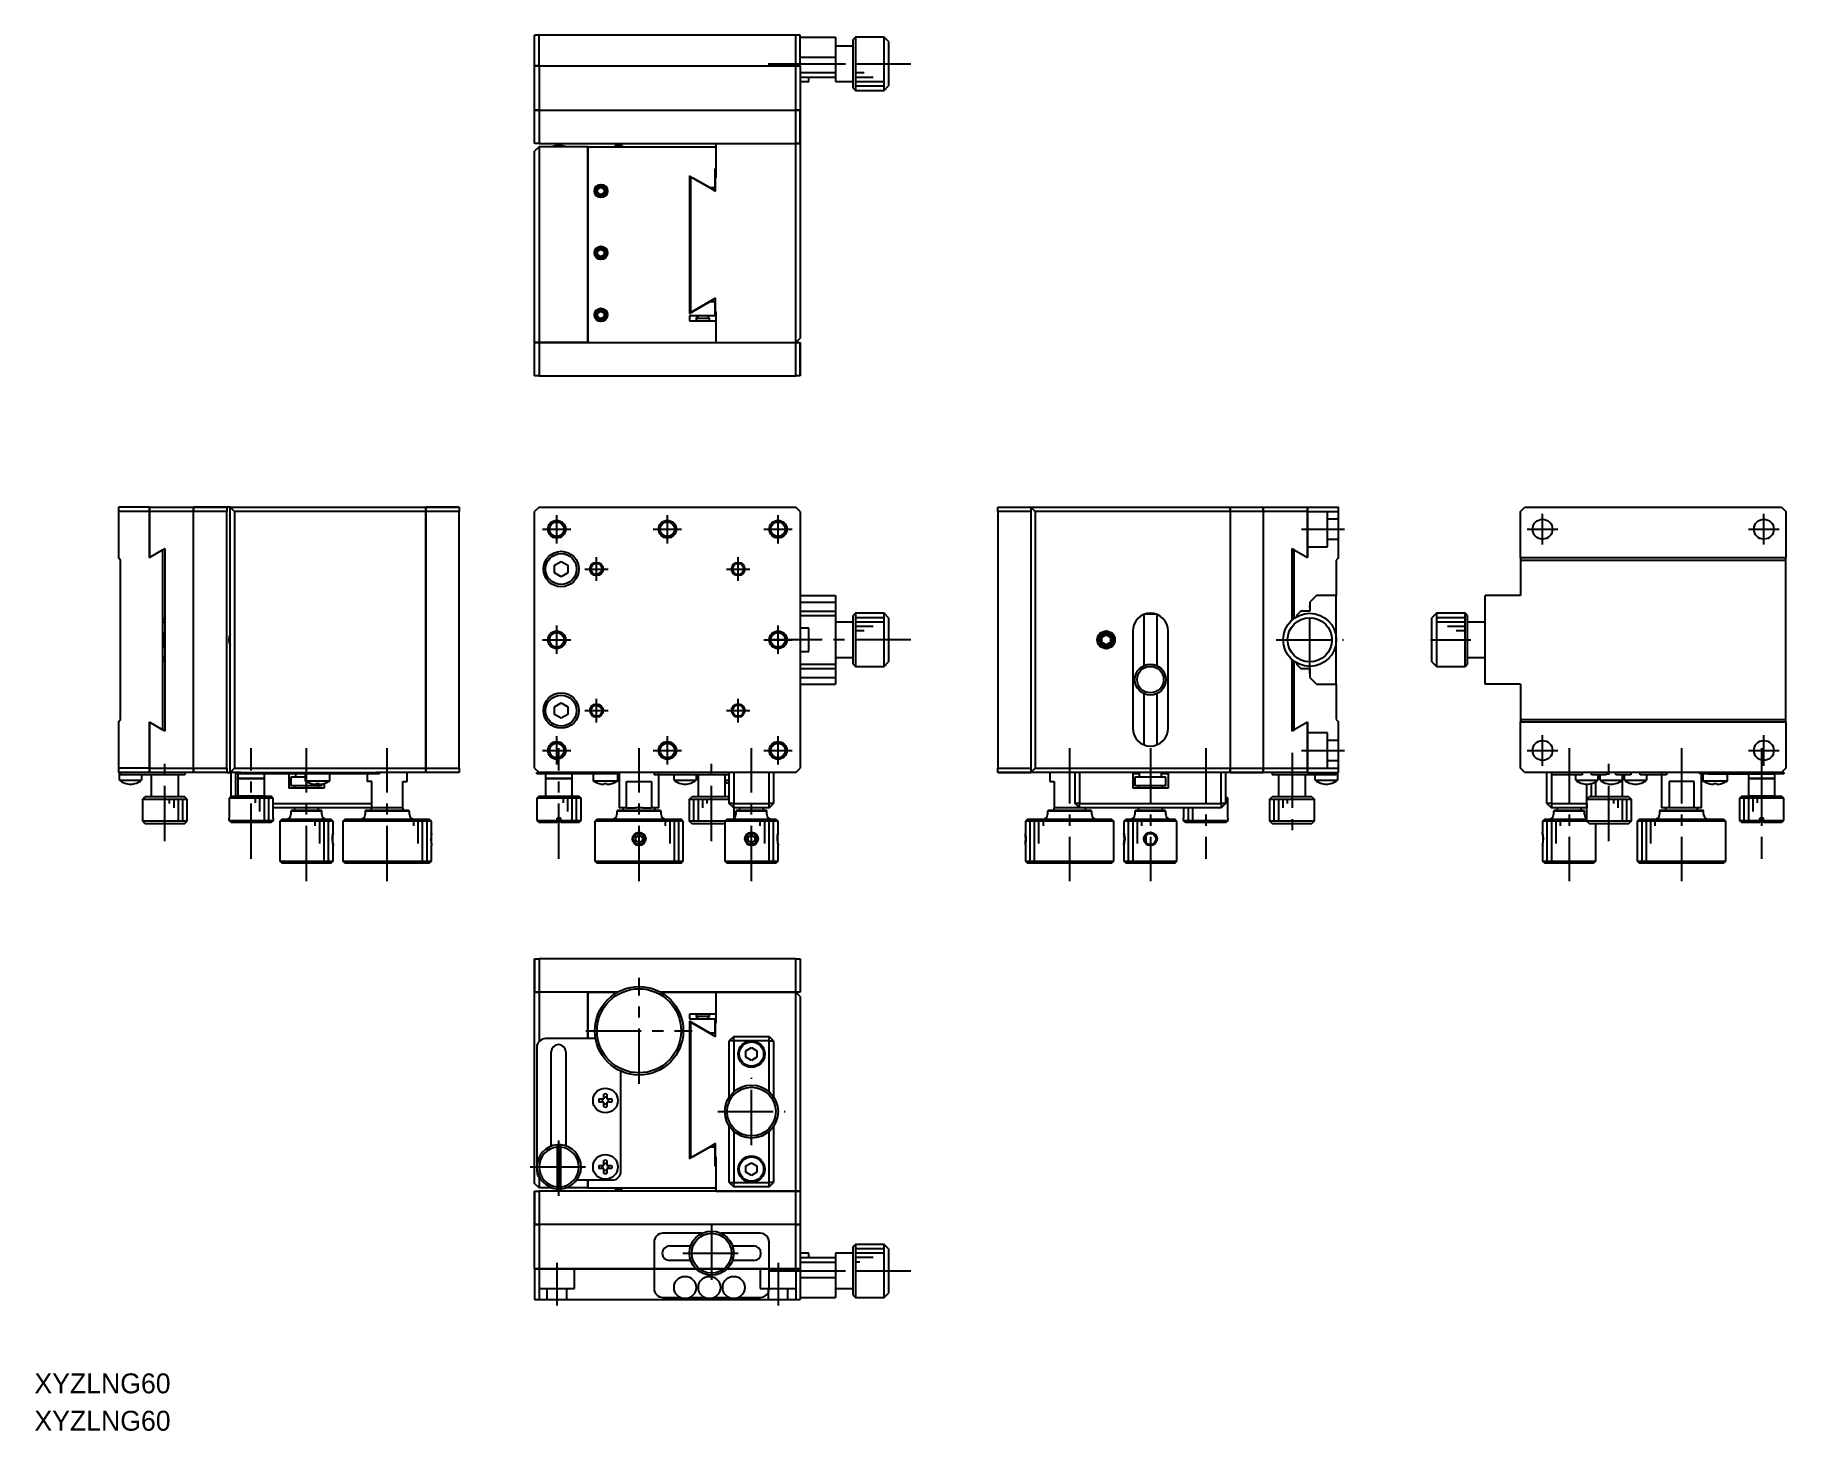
# Model space of a CAD drawing. Extents: x -6 to 389, y 3 to 319.
import ezdxf

# ---------------------------------------------------------------- set-up
doc = ezdxf.new("R2010")
doc.units = 0
doc.header["$LTSCALE"] = 10
doc.linetypes.add('CENTER', pattern=[2, 1.25, -0.25, 0.25, -0.25])
doc.linetypes.add('DASHED', pattern=[3.5, 2, -1.5])
doc.layers.get('0').update_dxf_attribs({"linetype": 'CONTINUOUS'})
doc.layers.add('CENTER', color=1, linetype='CENTER')
doc.styles.get("Standard").update_dxf_attribs({"font": 'FGP教科書体NT-M'})

msp = doc.modelspace()

# ---------------------------------------------------------------- texts
at = {"color": 7}
for p in [(-6.619932, 11.657906), (-6.619932, 3.210107)]:
    msp.add_text('XYZLNG60', height=4.5, dxfattribs=at).set_placement(p)

# ---------------------------------------------------------------- linework, layer by layer
at = {"color": 7, "linetype": 'CONTINUOUS'}
for p, q in [((106.397795, 311.586137), (106.397795, 318.586137)), ((107.397795, 318.586137), (106.397795, 318.586137)), ((107.397794, 311.586137), (107.397795, 318.586137)), ((165.397796, 318.586137), (107.397795, 318.586137)), ((165.397796, 311.586137), (165.397796, 318.586137)), ((166.397796, 318.586137), (165.397796, 318.586137)), ((166.397796, 311.586137), (166.397796, 318.586137)), ((166.397796, 318.086137), (174.397796, 318.086137)), ((174.397796, 318.086137), (174.397796, 313.586139)), ((178.897796, 318.086138), (178.397796, 317.586138)), ((178.397796, 306.586138), (178.397796, 317.586138)), ((178.897796, 318.086138), (178.897796, 306.086138)), ((185.397796, 318.086138), (178.897796, 318.086138)), ((185.397796, 306.086138), (185.397796, 318.086138)), ((186.397796, 317.086138), (185.397796, 318.086138)), ((186.397796, 317.086138), (186.397796, 307.086138)), ((166.397796, 313.586139), (174.397796, 313.586139)), ((178.397796, 316.086138), (174.397796, 316.086138)), ((174.397796, 313.586139), (174.397796, 312.086138)), ((107.397794, 311.586137), (106.397795, 311.586137)), ((106.397796, 301.586137), (106.397796, 311.586137)), ((106.397796, 311.586137), (107.397796, 311.586137)), ((107.397794, 311.586137), (165.397796, 311.586137)), ((107.397796, 311.586137), (107.397796, 301.586137)), ((107.397796, 311.586137), (165.397796, 311.586137)), ((107.397796, 311.586137), (165.397796, 311.586137)), ((107.397796, 311.586137), (165.397796, 311.586137)), ((165.397796, 301.586137), (165.397796, 311.586137)), ((165.397796, 311.586137), (166.397796, 311.586137)), ((166.397796, 311.586137), (165.397796, 311.586137)), ((166.397796, 312.086138), (174.397796, 312.086138)), ((166.397796, 311.586137), (166.397796, 301.586137)), ((166.397796, 310.086139), (174.397796, 310.086139)), ((166.397796, 309.086139), (174.397796, 309.086139)), ((168.397796, 308.086138), (168.397796, 309.086139)), ((174.397796, 312.086138), (174.397796, 310.086139)), ((174.397796, 310.086139), (174.397796, 309.086139)), ((174.397796, 309.086139), (174.397796, 308.086138)), ((166.397796, 308.086138), (168.397796, 308.086138)), ((174.397796, 308.086138), (178.397796, 308.086138)), ((178.397796, 306.586138), (178.897796, 306.086138)), ((178.897796, 306.086138), (185.397796, 306.086138)), ((185.397796, 306.086138), (186.397796, 307.086138)), ((106.397796, 294.086137), (106.397796, 301.586137)), ((106.397796, 301.586137), (107.397796, 301.586137)), ((107.397796, 301.586137), (106.397796, 301.586137)), ((107.397796, 301.586137), (107.397796, 294.086137)), ((107.397796, 301.586137), (165.397796, 301.586137)), ((107.397796, 301.586137), (165.397796, 301.586137)), ((165.397796, 294.086137), (165.397796, 301.586137)), ((165.397796, 301.586137), (166.397796, 301.586137)), ((166.397796, 301.586137), (165.397796, 301.586137)), ((166.397796, 301.586137), (166.397796, 294.086137)), ((166.397796, 294.086137), (166.397796, 301.586137)), ((107.397796, 294.086137), (106.397796, 294.086137)), ((107.397796, 293.336137), (106.397796, 292.336137)), ((107.397796, 294.086137), (147.397796, 294.086137)), ((107.397796, 293.336137), (107.397796, 249.086137)), ((118.397796, 293.336137), (107.397796, 293.336137)), ((118.397796, 293.336137), (118.397796, 271.136981)), ((118.397796, 271.136981), (118.397796, 293.336137)), ((118.397796, 293.336137), (147.397796, 293.336137)), ((124.597796, 293.336137), (124.597796, 293.636137)), ((126.140259, 293.636137), (124.597796, 293.636137)), ((126.140259, 293.336137), (126.140259, 293.636137)), ((147.397796, 293.336137), (147.397796, 294.086137)), ((147.397796, 294.086137), (165.397796, 294.086137)), ((147.397796, 294.086137), (165.397796, 294.086137)), ((147.397796, 288.336137), (147.397796, 293.336137)), ((147.397796, 288.336137), (147.397796, 293.336137)), ((165.397796, 249.086137), (165.397796, 294.086137)), ((165.397796, 294.086137), (166.397796, 294.086137)), ((166.397796, 294.086137), (165.397796, 294.086137)), ((166.397796, 294.086137), (166.397796, 250.086137)), ((106.397796, 249.086137), (106.397796, 292.336137)), ((142.090837, 286.336137), (141.397796, 286.736264)), ((141.397796, 286.736264), (141.397796, 255.67601)), ((141.697796, 256.086137), (141.697796, 286.336137)), ((141.697796, 286.336137), (142.090837, 286.336137)), ((146.074554, 284.036137), (142.090837, 286.336137)), ((142.090837, 286.336137), (142.097501, 286.336137)), ((142.097501, 286.336137), (146.081218, 284.036137)), ((147.397796, 288.336137), (147.097796, 288.336137)), ((147.097796, 288.336137), (147.097796, 284.036137)), ((147.297796, 283.333745), (147.297796, 286.336137)), ((147.297796, 286.336137), (147.397796, 286.336137)), ((147.397796, 286.336137), (147.397796, 288.336137)), ((120.647796, 283.769149), (121.397796, 284.202162)), ((120.647796, 282.903124), (120.647796, 283.769149)), ((121.397796, 282.470111), (120.647796, 282.903124)), ((121.397796, 284.202162), (122.147796, 283.769149)), ((122.147796, 282.903124), (121.397796, 282.470111)), ((122.147796, 283.769149), (122.147796, 282.903124)), ((146.081218, 284.036137), (146.074554, 284.036137)), ((147.097796, 284.036137), (146.081218, 284.036137)), ((146.081218, 284.036137), (147.297796, 283.333745)), ((141.697796, 279.586137), (141.397796, 279.586137)), ((118.397796, 271.136981), (118.397796, 249.086137)), ((118.397796, 249.086137), (118.397796, 271.136981)), ((120.647796, 269.769149), (121.397796, 270.202162)), ((120.647796, 268.903124), (120.647796, 269.769149)), ((121.397796, 270.202162), (122.147796, 269.769149)), ((122.147796, 269.769149), (122.147796, 268.903124)), ((141.397796, 272.586137), (141.697796, 272.586137)), ((121.397796, 268.470111), (120.647796, 268.903124)), ((122.147796, 268.903124), (121.397796, 268.470111)), ((141.697796, 267.636137), (141.397796, 267.336137)), ((141.397796, 264.836137), (141.697796, 264.536137)), ((141.397796, 255.67601), (146.091874, 258.386137)), ((147.297796, 259.088529), (142.097501, 256.086137)), ((146.091874, 258.386137), (147.097796, 258.386137)), ((147.097796, 258.386137), (147.097796, 255.136137)), ((147.297796, 256.086137), (147.297796, 259.088529)), ((120.647796, 255.769149), (121.397796, 256.202162)), ((120.647796, 254.903124), (120.647796, 255.769149)), ((121.397796, 254.470111), (120.647796, 254.903124)), ((121.397796, 256.202162), (122.147796, 255.769149)), ((122.147796, 254.903124), (121.397796, 254.470111)), ((122.147796, 255.769149), (122.147796, 254.903124)), ((147.097796, 255.136137), (141.397796, 255.136137)), ((141.397796, 255.136137), (141.397796, 254.036137)), ((141.397796, 254.036137), (147.397796, 254.036137)), ((142.097501, 256.086137), (141.697796, 256.086137)), ((143.147796, 254.886137), (142.897796, 254.636137)), ((142.897796, 254.636137), (145.897796, 254.636137)), ((142.897796, 254.636137), (142.897796, 254.036137)), ((143.397796, 255.136137), (143.147796, 254.886137)), ((145.647796, 254.886137), (145.397796, 255.136137)), ((145.897796, 254.636137), (145.647796, 254.886137)), ((145.897796, 254.036137), (145.897796, 254.636137)), ((147.397796, 256.086137), (147.297796, 256.086137)), ((147.397796, 254.036137), (147.397796, 256.086137)), ((147.397796, 249.086137), (147.397796, 254.036137)), ((147.397796, 249.086137), (147.397796, 254.036137)), ((166.397796, 250.086137), (165.397796, 249.086137)), ((106.397796, 241.586137), (106.397796, 249.086137)), ((106.397796, 249.086137), (107.397796, 249.086137)), ((107.397796, 249.086137), (106.397796, 249.086137)), ((107.397796, 249.086137), (107.397796, 241.586137)), ((107.397796, 249.086137), (118.397796, 249.086137)), ((118.397796, 249.086137), (107.397796, 249.086137)), ((118.397796, 249.086137), (147.397796, 249.086137)), ((118.397796, 249.086137), (147.397796, 249.086137)), ((147.397796, 249.086137), (165.397796, 249.086137)), ((147.397796, 249.086137), (165.397796, 249.086137)), ((165.397796, 241.586137), (165.397796, 249.086137)), ((165.397796, 249.086137), (166.397796, 249.086137)), ((166.397796, 249.086137), (166.397796, 241.586137)), ((166.397796, 241.586137), (166.397796, 249.086137)), ((107.397796, 241.586137), (106.397796, 241.586137)), ((107.397796, 241.586137), (165.397796, 241.586137)), ((166.397796, 241.586137), (165.397796, 241.586137)), ((12.348039, 211.920973), (12.348039, 210.920973)), ((19.348039, 211.920973), (12.348039, 211.920973)), ((19.348039, 210.920973), (12.348039, 210.920973)), ((12.348039, 210.920973), (12.348039, 200.420972)), ((19.348039, 211.920973), (29.348039, 211.920973)), ((19.348039, 210.920973), (19.348039, 211.920973)), ((19.348039, 211.920973), (19.348039, 210.920973)), ((29.348039, 210.920973), (19.348039, 210.920973)), ((19.348039, 200.530973), (19.348039, 210.920973)), ((19.348039, 210.920973), (19.348039, 200.530973)), ((29.348039, 211.920973), (36.848039, 211.920973)), ((29.348039, 210.920973), (29.348039, 211.920973)), ((36.848039, 211.920973), (29.348039, 211.920973)), ((29.348039, 211.920973), (29.348039, 210.920973)), ((36.848039, 210.920973), (29.348039, 210.920973)), ((29.348039, 152.920973), (29.348039, 210.920973)), ((29.348039, 152.920973), (29.348039, 210.920973)), ((37.598039, 211.920973), (36.848039, 211.920973)), ((36.848039, 211.920973), (36.848039, 210.920973)), ((36.848039, 152.920973), (36.848039, 210.920973)), ((37.598039, 211.920973), (81.848039, 211.920973)), ((37.598039, 211.920973), (38.598039, 210.920973)), ((37.598039, 151.920973), (37.598039, 211.920973)), ((81.848039, 210.920973), (38.598039, 210.920973)), ((38.598039, 210.920973), (38.598039, 152.920973)), ((81.848039, 211.920973), (89.348039, 211.920973)), ((81.848039, 210.920973), (81.848039, 211.920973)), ((89.348039, 211.920973), (81.848039, 211.920973)), ((81.848039, 211.920973), (81.848039, 210.920973)), ((89.348039, 210.920973), (81.848039, 210.920973)), ((81.848039, 152.920973), (81.848039, 210.920973)), ((81.848039, 210.920973), (81.848039, 152.920973)), ((89.348039, 211.920973), (89.348039, 210.920973)), ((89.348039, 152.920973), (89.348039, 210.920973)), ((107.397796, 211.920973), (106.397796, 210.920973)), ((106.397796, 152.920973), (106.397796, 210.920973)), ((107.397796, 211.920973), (165.397796, 211.920973)), ((166.397796, 210.920973), (165.397796, 211.920973)), ((166.397796, 210.920973), (166.397796, 152.920973)), ((211.036926, 211.920973), (218.536926, 211.920973)), ((211.036926, 210.920973), (211.036926, 211.920973)), ((218.536926, 210.920973), (211.036926, 210.920973)), ((211.036926, 210.920973), (211.036926, 152.920973)), ((218.536926, 211.920973), (218.536926, 210.920973)), ((219.536926, 210.920973), (218.536926, 211.920973)), ((218.536926, 211.920973), (263.536926, 211.920973)), ((218.536926, 210.920973), (218.536926, 152.920973)), ((263.536926, 210.920973), (219.536926, 210.920973)), ((219.536926, 210.920973), (219.536926, 152.920973)), ((263.536926, 211.920973), (263.536926, 210.920973)), ((263.536926, 211.920973), (271.036926, 211.920973)), ((263.536926, 210.920973), (263.536926, 211.920973)), ((263.536926, 210.920973), (263.536926, 152.920973)), ((271.036926, 210.920973), (263.536926, 210.920973)), ((263.536926, 210.920973), (263.536926, 152.920973)), ((271.036926, 211.920973), (271.036926, 210.920973)), ((271.036926, 211.920973), (281.036926, 211.920973)), ((271.036926, 210.920973), (271.036926, 211.920973)), ((271.036926, 210.920973), (271.036926, 152.920973)), ((281.036926, 210.920973), (271.036926, 210.920973)), ((271.036926, 210.920973), (271.036926, 152.920973)), ((281.036926, 211.920973), (281.036926, 210.920973)), ((281.036926, 211.920973), (288.036926, 211.920973)), ((281.036926, 210.920973), (281.036926, 211.920973)), ((281.036926, 210.920973), (281.036926, 200.530973)), ((281.036926, 200.530973), (281.036926, 210.920973)), ((281.036926, 210.920973), (288.036926, 210.920973)), ((288.036926, 210.920973), (288.036926, 211.920973)), ((288.036926, 200.420972), (288.036926, 210.920973)), ((329.152629, 210.920973), (330.152629, 211.920973)), ((329.152629, 200.420972), (329.152629, 210.920973)), ((330.152629, 211.920973), (388.15263, 211.920973)), ((388.15263, 211.920973), (389.15263, 210.920973)), ((389.15263, 210.920973), (389.15263, 200.420972)), ((19.348039, 200.530973), (22.348039, 202.263024)), ((19.348039, 200.530247), (22.348039, 202.262298)), ((22.348039, 202.262298), (22.848039, 202.550973)), ((22.348039, 202.263024), (22.348039, 202.262298)), ((22.348039, 202.262298), (22.348039, 161.578922)), ((22.848039, 202.550973), (22.848039, 161.290247)), ((277.536926, 202.550973), (278.036926, 202.262298)), ((277.536926, 186.393108), (277.536926, 202.550973)), ((278.036926, 202.263024), (281.036926, 200.530973)), ((278.036926, 202.262298), (278.036926, 202.263024)), ((278.036926, 202.262298), (281.036926, 200.530247)), ((278.036926, 186.79437), (278.036926, 202.262298)), ((12.848039, 199.920972), (12.348039, 200.420972)), ((12.848039, 163.920972), (12.848039, 199.920972)), ((19.348039, 200.530247), (19.348039, 200.530973)), ((110.897796, 198.786998), (112.397796, 199.653023)), ((110.897796, 197.054947), (110.897796, 198.786998)), ((112.397796, 199.653023), (113.897796, 198.786998)), ((113.897796, 198.786998), (113.897796, 197.054947)), ((281.036926, 200.530973), (281.036926, 200.530247)), ((288.036926, 200.420972), (287.536926, 199.920972)), ((287.536926, 199.920972), (287.536926, 191.920972)), ((389.15263, 200.420972), (329.152629, 200.420972)), ((329.152629, 200.420972), (329.152629, 199.920972)), ((329.152629, 199.920972), (389.15263, 199.920972)), ((329.152629, 199.920972), (329.152629, 191.920972)), ((389.15263, 199.920972), (389.15263, 200.420972)), ((389.15263, 163.920972), (389.15263, 199.920972)), ((112.397796, 196.188922), (110.897796, 197.054947)), ((113.897796, 197.054947), (112.397796, 196.188922)), ((120.54312, 196.679449), (121.400325, 197.174357)), ((121.395236, 197.16757), (120.551542, 196.680464)), ((166.397796, 191.920972), (174.397796, 191.920972)), ((166.397796, 190.420971), (174.397796, 190.420971)), ((174.397796, 191.920972), (174.397796, 190.420971)), ((174.397796, 190.420971), (174.397796, 188.420972)), ((283.036928, 191.920972), (281.536927, 190.420971)), ((281.536927, 190.420971), (281.536927, 188.420972)), ((287.536926, 191.920972), (283.036928, 191.920972)), ((287.536926, 181.920973), (287.536926, 191.920972)), ((321.152629, 171.920974), (321.152629, 191.920972)), ((329.152629, 191.920972), (321.152629, 191.920972)), ((166.397796, 188.420972), (174.397796, 188.420972)), ((166.397796, 187.420972), (174.397796, 187.420972)), ((174.397796, 188.420972), (174.397796, 187.420972)), ((174.397796, 187.420972), (174.397796, 184.566726)), ((178.897796, 187.920973), (178.397796, 187.420973)), ((178.397796, 176.420973), (178.397796, 187.420973)), ((178.897796, 187.920973), (178.897796, 175.920973)), ((185.397796, 187.920973), (178.897796, 187.920973)), ((185.397796, 175.920973), (185.397796, 187.920973)), ((186.397796, 186.920973), (185.397796, 187.920973)), ((186.397796, 186.920973), (186.397796, 176.920973)), ((244.036926, 187.629072), (244.036926, 176.08325)), ((246.785926, 187.720973), (244.287926, 187.720973)), ((247.036926, 176.08325), (247.036926, 187.629072)), ((279.536928, 188.420972), (278.536928, 187.420972)), ((278.536928, 187.420972), (278.536928, 187.117126)), ((281.536927, 188.420972), (279.536928, 188.420972)), ((310.152629, 187.920973), (309.152629, 186.920973)), ((309.152629, 181.920973), (309.152629, 186.920973)), ((310.152629, 187.920973), (310.152629, 181.920973)), ((316.652629, 187.920973), (310.152629, 187.920973)), ((316.652629, 181.920973), (316.652629, 187.920973)), ((317.152629, 187.420973), (316.652629, 187.920973)), ((317.152629, 187.420973), (317.152629, 181.920973)), ((168.397796, 184.566726), (166.397796, 184.566726)), ((168.397796, 179.275221), (168.397796, 184.566726)), ((178.397796, 185.920973), (174.397796, 185.920973)), ((174.397796, 184.566726), (174.397796, 179.275221)), ((234.536926, 182.498323), (235.536926, 183.075673)), ((234.536926, 181.343623), (234.536926, 182.498323)), ((235.536926, 183.075673), (236.536926, 182.498323)), ((236.536926, 182.498323), (236.536926, 181.343622)), ((241.536926, 183.920973), (241.536926, 161.920973)), ((249.536926, 161.920973), (249.536926, 183.920973)), ((321.152629, 185.920973), (317.152629, 185.920973)), ((166.397796, 179.275221), (168.397796, 179.275221)), ((174.397796, 179.275221), (174.397796, 176.420974)), ((235.536926, 180.766272), (234.536926, 181.343623)), ((236.536926, 181.343622), (235.536926, 180.766272)), ((287.536926, 171.920974), (287.536926, 181.920973)), ((309.152629, 176.920973), (309.152629, 181.920973)), ((310.152629, 181.920973), (310.152629, 175.920973)), ((316.652629, 175.920973), (316.652629, 181.920973)), ((317.152629, 181.920973), (317.152629, 176.420973)), ((166.397796, 176.420974), (174.397796, 176.420974)), ((166.397796, 175.420974), (174.397796, 175.420974)), ((174.397796, 177.920973), (178.397796, 177.920973)), ((174.397796, 176.420974), (174.397796, 175.420974)), ((174.397796, 175.420974), (174.397796, 173.420974)), ((178.397796, 176.420973), (178.897796, 175.920973)), ((178.897796, 175.920973), (185.397796, 175.920973)), ((185.397796, 175.920973), (186.397796, 176.920973)), ((277.536926, 161.290247), (277.536926, 177.448838)), ((278.036926, 161.578922), (278.036926, 177.047577)), ((278.536928, 176.72482), (278.536928, 176.420974)), ((278.536928, 176.420974), (279.536928, 175.420974)), ((279.536928, 175.420974), (281.536927, 175.420974)), ((281.536927, 175.420974), (281.536927, 173.420974)), ((309.152629, 176.920973), (310.152629, 175.920973)), ((310.152629, 175.920973), (316.652629, 175.920973)), ((316.652629, 175.920973), (317.152629, 176.420973)), ((317.152629, 177.920973), (321.152629, 177.920973)), ((166.397796, 173.420974), (174.397796, 173.420974)), ((166.397796, 171.920974), (174.397796, 171.920974)), ((174.397796, 173.420974), (174.397796, 171.920974)), ((281.536927, 173.420974), (283.036928, 171.920974)), ((283.036928, 171.920974), (287.536926, 171.920974)), ((287.536926, 171.920974), (287.536926, 163.920972)), ((329.152629, 171.920974), (321.152629, 171.920974)), ((329.152629, 171.920974), (329.152629, 163.920972)), ((110.897796, 166.786998), (112.397796, 167.653023)), ((110.897796, 165.054947), (110.897796, 166.786998)), ((112.397796, 167.653023), (113.897796, 166.786998)), ((113.897796, 166.786998), (113.897796, 165.054947)), ((120.529909, 167.163972), (121.408209, 166.656885)), ((121.400325, 166.667589), (120.54312, 167.162496)), ((244.036926, 169.758695), (244.036926, 169.758594)), ((244.036926, 169.758575), (244.036926, 158.212873)), ((247.036926, 169.758576), (247.036926, 169.758695)), ((247.036926, 158.212873), (247.036926, 169.758557)), ((12.348039, 163.420972), (12.848039, 163.920972)), ((12.348039, 163.420972), (12.348039, 152.920972)), ((22.348039, 161.578922), (19.348039, 163.310973)), ((19.348039, 152.920973), (19.348039, 163.310973)), ((22.348039, 161.578922), (19.348039, 163.310973)), ((19.348039, 163.310973), (19.348039, 152.920972)), ((112.397796, 164.188922), (110.897796, 165.054947)), ((113.897796, 165.054947), (112.397796, 164.188922)), ((281.036926, 163.310973), (278.036926, 161.578922)), ((281.036926, 163.310973), (278.036926, 161.578922)), ((281.036926, 163.310973), (281.036926, 152.920973)), ((281.036926, 152.920972), (281.036926, 163.310973)), ((287.536926, 163.920972), (288.036926, 163.420972)), ((288.036926, 152.920972), (288.036926, 163.420972)), ((329.152629, 163.920972), (389.15263, 163.920972)), ((329.152629, 163.920972), (329.152629, 163.420972)), ((329.152629, 152.920972), (329.152629, 163.420972)), ((329.152629, 163.420972), (389.15263, 163.420972)), ((389.15263, 163.420972), (389.15263, 163.920972)), ((389.15263, 163.420972), (389.15263, 152.920972)), ((22.848039, 161.290247), (22.348039, 161.578922)), ((278.036926, 161.578922), (277.536926, 161.290247)), ((19.348039, 152.920972), (12.348039, 152.920972)), ((12.348039, 152.920972), (12.348039, 151.920972)), ((19.348039, 151.920973), (12.348039, 151.920972)), ((12.598039, 150.198472), (12.598039, 151.920971)), ((12.848039, 151.920971), (12.848039, 151.420971)), ((14.848039, 151.420971), (12.848039, 151.420971)), ((25.34804, 151.420971), (14.848039, 151.420971)), ((17.598039, 151.420971), (17.598039, 150.198472)), ((19.348039, 152.920973), (29.348039, 152.920973)), ((19.348039, 151.920973), (19.348039, 152.920973)), ((19.348039, 152.920972), (19.348039, 151.920973)), ((29.348039, 151.920973), (19.348039, 151.920973)), ((19.848039, 146.420971), (19.848039, 151.420971)), ((27.34804, 151.420971), (25.34804, 151.420971)), ((25.848039, 151.420971), (25.848039, 146.420971)), ((27.34804, 151.920971), (27.34804, 151.420971)), ((29.348039, 152.920973), (36.848039, 152.920973)), ((29.348039, 151.920973), (29.348039, 152.920973)), ((29.348039, 152.920973), (29.348039, 151.920973)), ((36.848039, 151.920973), (29.348039, 151.920973)), ((36.848039, 152.920973), (36.848039, 151.920973)), ((36.848039, 151.920973), (37.598039, 151.920973)), ((37.598039, 151.920973), (38.598039, 152.920973)), ((40.025163, 151.920973), (37.598039, 151.920973)), ((37.848039, 146.620973), (37.848039, 151.920973)), ((38.598039, 152.920973), (81.848039, 152.920973)), ((38.848039, 151.920973), (38.848039, 146.620973)), ((39.348039, 151.620973), (39.348039, 151.920973)), ((39.348039, 151.920973), (39.348039, 151.620973)), ((41.348039, 151.620973), (39.348039, 151.620973)), ((39.348039, 151.620973), (39.348039, 150.620973)), ((40.227585, 150.620973), (39.348039, 150.620973)), ((39.348039, 150.620973), (45.348039, 150.620973)), ((39.348039, 150.620973), (39.348039, 146.620973)), ((40.025163, 151.920973), (41.348039, 151.920973)), ((45.348039, 150.620973), (40.227585, 150.620973)), ((41.348039, 151.920973), (69.348039, 151.920973)), ((69.348039, 151.620973), (41.348039, 151.620973)), ((45.348039, 150.620973), (45.348039, 151.620973)), ((45.348039, 146.620973), (45.348039, 150.620973)), ((50.848039, 151.620973), (50.848039, 148.420973)), ((54.548039, 150.920973), (51.348039, 150.920973)), ((51.348039, 150.920973), (51.348039, 148.920973)), ((52.348039, 151.620973), (52.348039, 150.920973)), ((54.548039, 151.620973), (54.548039, 150.07851)), ((60.148039, 150.07851), (60.148039, 151.620973)), ((68.598039, 151.620973), (68.598039, 149.920973)), ((69.348039, 151.920973), (70.670914, 151.920973)), ((71.348039, 151.620973), (69.348039, 151.620973)), ((81.848039, 151.920973), (70.670914, 151.920973)), ((71.348039, 151.920973), (71.348039, 151.620973)), ((77.598039, 149.920973), (77.598039, 151.920973)), ((81.848039, 152.920973), (89.348039, 152.920973)), ((81.848039, 151.920973), (81.848039, 152.920973)), ((81.848039, 152.920973), (81.848039, 151.920973)), ((89.348039, 151.920973), (81.848039, 151.920973)), ((89.348039, 152.920973), (89.348039, 151.920973)), ((106.397796, 152.920973), (107.397796, 151.920973)), ((106.897796, 151.620973), (106.897796, 151.920973)), ((106.897796, 151.920973), (107.397795, 151.920973)), ((106.897796, 151.920973), (106.897796, 151.620973)), ((108.897796, 151.620973), (106.897796, 151.620973)), ((165.397796, 151.920973), (107.397796, 151.920973)), ((123.897796, 151.620973), (108.897796, 151.620973)), ((108.897796, 151.620973), (108.897796, 150.620973)), ((114.897796, 150.620973), (108.897796, 150.620973)), ((108.897796, 150.620973), (114.897796, 150.620973)), ((108.897796, 150.620973), (108.897796, 146.620973)), ((114.897796, 150.620973), (114.897796, 151.620973)), ((114.897796, 146.620973), (114.897796, 150.620973)), ((119.597796, 151.620973), (119.597796, 150.07851)), ((125.497796, 151.620973), (123.897796, 151.620973)), ((125.197796, 150.07851), (125.197796, 151.620973)), ((125.497796, 151.920973), (125.497796, 143.920973)), ((133.397796, 151.920973), (133.397796, 151.420973)), ((135.397796, 151.420973), (133.397796, 151.420973)), ((134.497796, 143.920973), (134.497796, 151.920973)), ((144.218345, 151.420973), (135.397796, 151.420973)), ((137.897796, 150.198474), (137.897796, 151.420973)), ((142.897796, 151.420973), (142.897796, 150.198474)), ((143.397796, 146.420973), (143.397796, 151.420973)), ((150.397796, 151.420973), (144.218345, 151.420973)), ((149.397796, 151.420973), (149.397796, 146.420973)), ((150.397796, 144.920973), (150.397796, 151.920973)), ((151.397796, 151.920973), (151.397796, 144.920973)), ((159.397796, 144.920973), (159.397796, 151.920973)), ((160.397796, 151.920973), (160.397796, 144.920973)), ((165.397796, 151.920973), (166.397796, 152.920973)), ((211.036926, 152.920973), (218.536926, 152.920973)), ((211.036926, 151.920973), (211.036926, 152.920973)), ((218.536926, 151.920973), (211.036926, 151.920973)), ((211.036926, 151.920973), (218.536926, 151.920973)), ((218.536926, 152.920973), (218.536926, 151.920973)), ((219.536926, 152.920973), (218.536926, 151.920973)), ((263.536926, 151.920973), (218.536926, 151.920973)), ((219.536926, 152.920973), (263.536926, 152.920973)), ((222.786926, 151.920973), (222.786926, 149.920973)), ((228.536926, 144.920973), (228.536926, 151.920973)), ((229.536926, 151.920973), (229.536926, 144.920973)), ((241.536926, 151.920973), (241.536926, 148.420973)), ((243.036926, 151.620973), (241.536926, 151.620973)), ((249.036926, 150.920973), (242.036926, 150.920973)), ((242.036926, 150.920973), (242.036926, 148.920973)), ((243.036926, 151.920973), (243.036926, 150.920973)), ((248.036926, 150.920973), (248.036926, 151.920973)), ((249.536926, 151.620973), (248.036926, 151.620973)), ((249.036926, 148.920973), (249.036926, 150.920973)), ((249.536926, 151.920973), (249.536926, 148.420973)), ((261.536926, 144.920973), (261.536926, 151.920973)), ((262.536926, 151.920973), (262.536926, 144.920973)), ((263.536926, 152.920973), (263.536926, 151.920973)), ((263.536926, 151.920973), (263.536926, 152.920973)), ((263.536926, 152.920973), (271.036926, 152.920973)), ((271.036926, 151.920973), (263.536926, 151.920973)), ((263.536926, 151.920973), (271.036926, 151.920973)), ((271.036926, 152.920973), (271.036926, 151.920973)), ((271.036926, 152.920973), (281.036926, 152.920973)), ((271.036926, 151.920973), (271.036926, 152.920973)), ((281.036926, 151.920973), (271.036926, 151.920973)), ((273.036925, 151.920973), (273.036925, 151.420973)), ((275.036925, 151.420973), (273.036925, 151.420973)), ((274.536926, 146.420973), (274.536926, 151.420973)), ((285.536926, 151.420973), (275.036925, 151.420973)), ((280.536926, 151.420973), (280.536926, 146.420973)), ((281.036926, 152.920973), (281.036926, 151.920973)), ((281.036926, 152.920972), (288.036926, 152.920972)), ((281.036926, 151.920973), (281.036926, 152.920972)), ((281.036926, 151.920973), (288.036926, 151.920972)), ((282.786926, 150.198474), (282.786926, 151.420973)), ((287.536926, 151.420973), (285.536926, 151.420973)), ((287.536926, 151.920973), (287.536926, 151.420973)), ((287.786926, 151.920973), (287.786926, 150.198474)), ((288.036926, 151.920972), (288.036926, 152.920972)), ((330.152629, 151.920972), (329.152629, 152.920972)), ((388.15263, 151.920972), (330.152629, 151.920972)), ((335.152629, 144.920973), (335.152629, 151.920973)), ((336.152629, 151.920973), (336.152629, 144.920973)), ((336.152631, 151.920971), (336.152631, 151.420971)), ((338.152631, 151.420971), (336.152631, 151.420971)), ((343.062904, 151.420971), (338.152631, 151.420971)), ((341.652629, 150.198472), (341.652629, 151.420971)), ((343.062904, 151.920971), (343.062904, 151.420971)), ((345.242354, 151.420971), (345.242354, 151.920971)), ((348.562904, 151.420971), (345.242354, 151.420971)), ((346.652629, 151.420971), (346.652629, 150.198472)), ((347.152629, 150.198472), (347.152629, 151.420971)), ((348.562904, 151.920971), (348.562904, 151.420971)), ((350.742354, 151.420971), (350.742354, 151.920971)), ((354.062904, 151.420971), (350.742354, 151.420971)), ((352.152629, 151.420971), (352.152629, 150.198472)), ((352.652629, 150.198472), (352.652629, 151.420971)), ((354.062904, 151.920971), (354.062904, 151.420971)), ((356.242354, 151.420971), (356.242354, 151.920971)), ((360.152629, 151.420971), (356.242354, 151.420971)), ((357.652629, 151.420971), (357.652629, 150.198472)), ((362.152629, 151.420971), (360.152629, 151.420971)), ((361.052629, 151.920973), (361.052629, 143.920973)), ((362.152629, 151.920971), (362.152629, 151.420971)), ((369.652629, 151.620973), (369.652629, 151.920973)), ((369.652629, 151.920973), (369.652629, 151.620973)), ((371.652629, 151.620973), (369.652629, 151.620973)), ((370.052629, 143.920973), (370.052629, 151.620973)), ((370.352629, 151.620973), (370.352629, 150.07851)), ((371.652629, 151.620973), (383.652629, 151.620973)), ((375.952629, 150.07851), (375.952629, 151.620973)), ((380.652629, 151.620973), (380.652629, 150.620973)), ((383.652629, 150.620973), (380.652629, 150.620973)), ((380.652629, 150.620973), (386.652629, 150.620973)), ((380.652629, 150.620973), (380.652629, 146.620973)), ((383.652629, 151.620973), (386.652629, 151.620973)), ((385.774815, 150.620973), (383.652629, 150.620973)), ((386.652629, 150.620973), (385.774815, 150.620973)), ((388.652629, 151.620973), (386.652629, 151.620973)), ((386.652629, 150.620973), (386.652629, 151.620973)), ((386.652629, 146.620973), (386.652629, 150.620973)), ((389.15263, 152.920972), (388.15263, 151.920972)), ((388.152631, 151.920973), (388.652629, 151.920973)), ((388.652629, 151.920973), (388.652629, 151.620973)), ((12.598039, 150.198472), (15.098039, 150.198472)), ((15.098039, 150.198472), (17.598039, 150.198472)), ((17.848039, 145.920971), (18.348039, 146.420971)), ((27.348039, 146.420971), (18.348039, 146.420971)), ((27.348039, 146.420971), (27.848039, 145.920971)), ((37.848039, 146.620973), (37.348039, 146.120973)), ((37.848039, 146.620973), (39.348039, 146.620973)), ((37.848039, 146.620973), (46.848039, 146.620973)), ((39.348039, 146.620973), (45.348039, 146.620973)), ((45.348039, 146.620973), (39.348039, 146.620973)), ((45.348039, 146.620973), (46.848039, 146.620973)), ((47.348039, 146.120973), (46.848039, 146.620973)), ((58.848039, 148.420973), (50.848039, 148.420973)), ((58.348039, 148.920973), (51.348039, 148.920973)), ((52.148039, 148.920973), (52.148039, 148.420973)), ((54.548039, 150.07851), (57.348039, 150.07851)), ((55.848039, 149.451277), (55.889443, 149.451277)), ((56.998039, 149.451277), (57.698039, 149.451277)), ((56.998039, 149.245533), (56.998039, 149.451277)), ((57.348039, 150.07851), (60.148039, 150.07851)), ((57.548039, 148.420973), (57.548039, 148.920973)), ((57.698039, 149.451277), (57.698039, 149.245533)), ((58.348039, 148.920973), (58.348039, 149.334512)), ((58.806634, 149.451277), (58.848039, 149.451277)), ((58.848039, 149.451277), (58.848039, 148.420973)), ((69.598039, 149.920973), (68.598039, 149.920973)), ((69.598039, 143.920973), (69.598039, 149.920973)), ((76.598039, 149.920973), (77.598039, 149.920973)), ((76.598039, 143.920973), (76.598039, 149.920973)), ((107.397796, 146.620973), (106.897796, 146.120973)), ((107.397796, 146.620973), (116.397796, 146.620973)), ((116.897796, 146.120973), (116.397796, 146.620973)), ((119.597796, 150.07851), (125.197796, 150.07851)), ((120.897796, 149.451277), (120.939201, 149.451277)), ((122.047796, 149.451277), (122.747796, 149.451277)), ((122.047796, 149.245533), (122.047796, 149.451277)), ((122.747796, 149.451277), (122.747796, 149.245533)), ((123.856392, 149.451277), (123.897796, 149.451277)), ((127.169369, 149.920973), (132.826223, 149.920973)), ((127.169369, 143.920973), (127.169369, 149.920973)), ((132.826223, 149.920973), (132.826223, 143.920973)), ((137.897796, 150.198474), (142.897796, 150.198474)), ((141.397796, 145.920973), (141.897796, 146.420973)), ((150.397796, 146.420973), (141.897796, 146.420973)), ((149.397796, 150.198474), (150.397796, 150.198474)), ((222.786926, 149.920973), (223.786926, 149.920973)), ((223.786926, 149.920973), (223.786926, 143.920973)), ((241.536926, 150.07851), (242.036926, 150.07851)), ((241.536926, 149.451277), (241.578331, 149.451277)), ((249.536926, 148.420973), (241.536926, 148.420973)), ((249.036926, 148.920973), (242.036926, 148.920973)), ((242.836926, 148.920973), (242.836926, 148.420973)), ((248.236926, 148.420973), (248.236926, 148.920973)), ((263.036926, 146.120973), (262.536926, 146.620973)), ((272.536926, 145.920973), (273.036926, 146.420973)), ((282.036926, 146.420973), (273.036926, 146.420973)), ((282.036926, 146.420973), (282.536926, 145.920973)), ((282.786926, 150.198474), (287.786926, 150.198474)), ((341.652629, 150.198472), (346.652629, 150.198472)), ((344.152629, 144.920973), (344.152629, 149.320971)), ((344.152629, 145.920971), (344.652629, 146.420971)), ((349.152629, 146.420971), (344.652629, 146.420971)), ((345.152629, 149.447988), (345.152629, 146.420971)), ((346.152629, 146.420971), (346.152629, 149.856869)), ((347.152629, 150.198472), (352.152629, 150.198472)), ((353.652629, 146.420971), (349.152629, 146.420971)), ((352.152629, 150.198471), (352.152629, 146.420971)), ((352.652629, 150.198472), (357.652629, 150.198472)), ((353.652629, 146.420971), (354.152629, 145.920971)), ((368.381056, 149.920973), (362.724201, 149.920973)), ((362.724201, 149.920973), (362.724201, 143.920973)), ((368.381056, 143.920973), (368.381056, 149.920973)), ((370.352629, 150.07851), (375.952629, 150.07851)), ((371.652629, 149.451277), (371.694033, 149.451277)), ((372.802629, 149.451277), (373.502629, 149.451277)), ((372.802629, 149.245533), (372.802629, 149.451277)), ((373.502629, 149.451277), (373.502629, 149.245533)), ((374.611224, 149.451277), (374.652629, 149.451277)), ((379.152629, 146.620973), (378.652629, 146.120973)), ((379.152629, 146.620973), (383.652629, 146.620973)), ((379.152629, 146.620973), (380.652629, 146.620973)), ((380.652629, 146.620973), (386.652629, 146.620973)), ((383.652629, 146.620973), (380.652629, 146.620973)), ((383.652629, 146.620973), (388.152629, 146.620973)), ((386.652629, 146.620973), (383.652629, 146.620973)), ((386.652629, 146.620973), (388.152629, 146.620973)), ((388.652629, 146.120973), (388.152629, 146.620973)), ((17.848039, 145.920971), (27.848039, 145.920971)), ((17.848039, 140.920971), (17.848039, 145.920971)), ((27.848039, 145.920971), (27.848039, 140.920971)), ((47.348039, 146.120973), (37.348039, 146.120973)), ((37.348039, 146.120973), (37.348039, 141.620973)), ((47.348039, 141.620973), (47.348039, 146.120973)), ((47.348039, 144.920973), (69.598039, 144.920973)), ((69.498039, 143.920973), (47.348039, 143.920973)), ((51.548039, 143.420973), (51.348039, 143.220973)), ((58.348039, 143.220973), (51.348039, 143.220973)), ((51.348039, 143.220973), (51.348039, 142.420973)), ((51.548039, 143.420973), (58.148039, 143.420973)), ((52.148039, 143.920973), (52.148039, 143.420973)), ((57.548039, 143.420973), (57.548039, 143.920973)), ((58.348039, 143.220973), (58.148039, 143.420973)), ((58.348039, 142.420973), (58.348039, 143.220973)), ((68.298039, 143.420973), (68.098039, 143.220973)), ((78.098039, 143.220973), (68.098039, 143.220973)), ((68.098039, 143.220973), (68.098039, 142.420973)), ((68.298039, 143.420973), (77.898039, 143.420973)), ((69.598039, 143.920973), (69.498039, 143.920973)), ((69.498039, 143.920973), (69.498039, 143.420973)), ((76.598039, 143.920973), (69.598039, 143.920973)), ((76.698039, 143.920973), (76.598039, 143.920973)), ((76.698039, 143.420973), (76.698039, 143.920973)), ((78.098039, 143.220973), (77.898039, 143.420973)), ((78.098039, 142.420973), (78.098039, 143.220973)), ((116.897796, 146.120973), (106.897796, 146.120973)), ((106.897796, 146.120973), (106.897796, 141.120973)), ((116.897796, 141.120973), (116.897796, 146.120973)), ((125.197796, 143.420973), (124.997796, 143.220973)), ((134.997796, 143.220973), (124.997796, 143.220973)), ((124.997796, 143.220973), (124.997796, 142.420973)), ((125.197796, 143.420973), (134.797796, 143.420973)), ((127.169369, 143.920973), (125.497796, 143.920973)), ((126.397796, 143.920973), (126.397796, 143.420973)), ((127.169369, 143.920973), (129.155181, 143.920973)), ((130.840411, 143.920973), (129.155181, 143.920973)), ((130.840411, 143.920973), (132.826223, 143.920973)), ((134.497796, 143.920973), (132.826223, 143.920973)), ((133.597796, 143.420973), (133.597796, 143.920973)), ((134.997796, 143.220973), (134.797796, 143.420973)), ((134.997796, 142.420973), (134.997796, 143.220973)), ((141.397796, 145.920973), (150.397796, 145.920973)), ((141.397796, 140.920973), (141.397796, 145.920973)), ((151.397796, 144.920973), (150.397796, 144.920973)), ((151.397796, 143.920973), (150.397796, 144.920973)), ((151.397796, 144.920973), (159.397796, 144.920973)), ((151.397796, 143.920973), (151.397796, 144.920973)), ((155.397796, 143.920973), (151.397796, 143.920973)), ((151.397796, 143.920973), (151.397796, 141.554948)), ((152.097796, 143.420973), (151.897796, 143.220973)), ((155.397796, 143.220973), (151.897796, 143.220973)), ((151.897796, 143.220973), (151.897796, 142.420973)), ((152.097796, 143.420973), (155.397796, 143.420973)), ((152.697796, 143.920973), (152.697796, 143.420973)), ((159.397796, 143.920973), (155.397796, 143.920973)), ((155.397796, 143.420973), (158.697796, 143.420973)), ((158.897796, 143.220973), (155.397796, 143.220973)), ((158.097796, 143.420973), (158.097796, 143.920973)), ((158.897796, 143.220973), (158.697796, 143.420973)), ((158.897796, 142.420973), (158.897796, 143.220973)), ((160.397796, 144.920973), (159.397796, 144.920973)), ((159.397796, 143.920973), (159.397796, 144.920973)), ((159.397796, 143.920973), (160.397796, 144.920973)), ((222.486926, 143.420973), (222.286926, 143.220973)), ((232.286926, 143.220973), (222.286926, 143.220973)), ((222.286926, 143.220973), (222.286926, 142.420973)), ((222.486926, 143.420973), (232.086926, 143.420973)), ((223.686926, 143.920973), (223.686926, 143.420973)), ((223.786926, 143.920973), (223.686926, 143.920973)), ((229.536926, 143.920973), (223.786926, 143.920973)), ((229.536926, 143.920973), (228.536926, 144.920973)), ((229.536926, 144.920973), (228.536926, 144.920973)), ((229.536926, 143.920973), (229.536926, 144.920973)), ((229.536926, 144.920973), (261.536926, 144.920973)), ((261.536926, 143.920973), (229.536926, 143.920973)), ((230.886926, 143.420973), (230.886926, 143.920973)), ((232.286926, 143.220973), (232.086926, 143.420973)), ((232.286926, 142.420973), (232.286926, 143.220973)), ((242.236926, 143.420973), (242.036926, 143.220973)), ((249.036926, 143.220973), (242.036926, 143.220973)), ((242.036926, 143.220973), (242.036926, 142.420973)), ((242.236926, 143.420973), (248.836926, 143.420973)), ((242.836926, 143.920973), (242.836926, 143.420973)), ((248.236926, 143.420973), (248.236926, 143.920973)), ((249.036926, 143.220973), (248.836926, 143.420973)), ((249.036926, 142.420973), (249.036926, 143.220973)), ((253.036926, 143.920973), (253.036926, 141.620973)), ((262.536926, 144.920973), (261.536926, 143.920973)), ((261.536926, 144.920973), (261.536926, 143.920973)), ((262.536926, 144.920973), (261.536926, 144.920973)), ((263.036926, 146.120973), (262.536926, 146.120973)), ((263.036926, 141.620973), (263.036926, 146.120973)), ((272.536926, 145.920973), (282.536926, 145.920973)), ((272.536926, 140.920973), (272.536926, 145.920973)), ((282.536926, 145.920973), (282.536926, 140.920973)), ((335.152629, 144.920973), (336.152629, 143.920973)), ((336.152629, 144.920973), (335.152629, 144.920973)), ((336.152629, 144.920973), (344.152629, 144.920973)), ((336.152629, 144.920973), (336.152629, 143.920973)), ((340.152629, 143.920973), (336.152629, 143.920973)), ((336.852629, 143.420973), (336.652629, 143.220973)), ((343.652629, 143.220973), (336.652629, 143.220973)), ((336.652629, 143.220973), (336.652629, 142.420973)), ((336.852629, 143.420973), (343.452629, 143.420973)), ((337.452629, 143.920973), (337.452629, 143.420973)), ((344.152629, 143.920973), (340.152629, 143.920973)), ((342.852629, 143.420973), (342.852629, 143.920973)), ((343.652629, 143.220973), (343.452629, 143.420973)), ((343.652629, 142.420973), (343.652629, 143.220973)), ((344.152629, 145.920971), (349.152629, 145.920971)), ((344.152629, 140.920971), (344.152629, 145.920971)), ((344.152629, 144.920973), (344.152629, 143.920973)), ((349.152629, 145.920971), (354.152629, 145.920971)), ((354.152629, 145.920971), (354.152629, 140.920971)), ((360.752629, 143.420973), (360.552629, 143.220973)), ((365.552629, 143.220973), (360.552629, 143.220973)), ((360.552629, 143.220973), (360.552629, 142.420973)), ((360.752629, 143.420973), (365.552629, 143.420973)), ((362.724201, 143.920973), (361.052629, 143.920973)), ((361.952629, 143.920973), (361.952629, 143.420973)), ((364.710014, 143.920973), (362.724201, 143.920973)), ((366.395244, 143.920973), (364.710014, 143.920973)), ((365.552629, 143.420973), (370.352629, 143.420973)), ((370.552629, 143.220973), (365.552629, 143.220973)), ((368.381056, 143.920973), (366.395244, 143.920973)), ((370.052629, 143.920973), (368.381056, 143.920973)), ((369.152629, 143.420973), (369.152629, 143.920973)), ((370.552629, 143.220973), (370.352629, 143.420973)), ((370.552629, 142.420973), (370.552629, 143.220973)), ((383.652629, 146.120973), (378.652629, 146.120973)), ((378.652629, 146.120973), (378.652629, 141.120973)), ((388.652629, 146.120973), (383.652629, 146.120973)), ((388.652629, 141.120973), (388.652629, 146.120973)), ((27.848039, 140.920971), (17.848039, 140.920971)), ((18.348039, 140.420971), (17.848039, 140.920971)), ((18.348039, 140.420971), (27.348039, 140.420971)), ((27.848039, 140.920971), (27.348039, 140.420971)), ((37.364064, 141.620973), (37.348039, 141.620973)), ((37.364064, 141.120973), (37.364064, 141.620973)), ((37.364064, 141.120973), (47.332013, 141.120973)), ((37.865852, 140.620973), (37.364064, 141.120973)), ((46.830226, 140.620973), (37.865852, 140.620973)), ((47.332013, 141.120973), (46.830226, 140.620973)), ((47.348039, 141.620973), (47.332013, 141.620973)), ((47.332013, 141.620973), (47.332013, 141.120973)), ((49.348039, 141.420973), (48.848039, 140.920973)), ((60.848039, 140.920973), (48.848039, 140.920973)), ((48.848039, 140.920973), (48.848039, 131.920973)), ((49.348039, 141.420973), (60.348039, 141.420973)), ((60.848039, 140.920973), (60.348039, 141.420973)), ((60.848039, 138.420761), (60.848039, 140.920973)), ((63.598039, 141.420973), (63.098039, 140.920973)), ((83.098039, 140.920973), (63.098039, 140.920973)), ((63.098039, 140.920973), (63.098039, 131.920973)), ((63.598039, 141.420973), (82.598039, 141.420973)), ((83.098039, 140.920973), (82.598039, 141.420973)), ((83.098039, 138.170973), (83.098039, 140.920973)), ((106.897796, 141.120973), (111.497796, 141.120973)), ((106.897796, 141.120973), (107.397796, 140.620973)), ((111.497796, 140.620973), (107.397796, 140.620973)), ((111.497796, 140.620973), (107.397796, 140.620973)), ((112.297796, 141.620973), (111.497796, 141.620973)), ((112.297796, 141.620973), (111.497796, 141.620973)), ((111.497796, 141.620973), (111.497796, 141.120973)), ((111.497796, 141.120973), (111.497796, 141.620973)), ((111.497796, 141.120973), (111.497796, 140.620973)), ((111.497796, 140.620973), (111.497796, 141.120973)), ((112.297796, 141.120973), (112.297796, 141.620973)), ((112.297796, 141.120973), (116.897796, 141.120973)), ((112.297796, 140.620973), (112.297796, 141.120973)), ((116.397796, 140.620973), (112.297796, 140.620973)), ((116.397796, 140.620973), (112.297796, 140.620973)), ((116.397796, 140.620973), (116.897796, 141.120973)), ((120.497796, 141.420973), (119.997796, 140.920973)), ((139.997796, 140.920973), (119.997796, 140.920973)), ((119.997796, 140.920973), (119.997796, 131.920973)), ((120.497796, 141.420973), (139.497796, 141.420973)), ((139.997796, 140.920973), (139.497796, 141.420973)), ((139.997796, 131.920973), (139.997796, 140.920973)), ((151.397796, 140.920973), (141.397796, 140.920973)), ((141.897796, 140.420973), (141.397796, 140.920973)), ((141.897796, 140.420973), (149.397796, 140.420973)), ((149.897796, 141.420973), (149.397796, 140.920973)), ((161.397796, 140.920973), (149.397796, 140.920973)), ((149.397796, 140.920973), (149.397796, 131.920973)), ((149.897796, 141.420973), (160.897796, 141.420973)), ((161.397796, 140.920973), (160.897796, 141.420973)), ((161.397796, 138.420968), (161.397796, 140.920973)), ((217.786926, 141.420973), (217.286926, 140.920973)), ((237.286926, 140.920973), (217.286926, 140.920973)), ((217.286926, 140.920973), (217.286926, 138.420968)), ((217.786926, 141.420973), (236.786926, 141.420973)), ((237.286926, 140.920973), (236.786926, 141.420973)), ((237.286926, 131.920973), (237.286926, 140.920973)), ((240.036926, 141.420973), (239.536926, 140.920973)), ((251.536926, 140.920973), (239.536926, 140.920973)), ((239.536926, 140.920973), (239.536926, 138.420918)), ((240.036926, 141.420973), (251.036926, 141.420973)), ((251.536926, 140.920973), (251.036926, 141.420973)), ((251.536926, 131.920973), (251.536926, 140.920973)), ((253.052952, 141.620973), (253.036926, 141.620973)), ((253.052952, 141.620973), (253.036926, 141.620973)), ((253.052952, 141.120973), (253.052952, 141.620973)), ((253.554739, 140.620973), (253.052952, 141.120973)), ((253.052952, 141.120973), (263.0209, 141.120973)), ((262.519113, 140.620973), (253.554739, 140.620973)), ((262.519113, 140.620973), (253.554739, 140.620973)), ((263.0209, 141.120973), (262.519113, 140.620973)), ((263.036926, 141.620973), (263.0209, 141.620973)), ((263.036926, 141.620973), (263.0209, 141.620973)), ((263.0209, 141.620973), (263.0209, 141.120973)), ((282.536926, 140.920973), (272.536926, 140.920973)), ((273.036926, 140.420973), (272.536926, 140.920973)), ((273.036926, 140.420973), (282.036926, 140.420973)), ((282.536926, 140.920973), (282.036926, 140.420973)), ((334.652629, 141.420973), (334.152629, 140.920973)), ((340.152629, 140.920973), (334.152629, 140.920973)), ((334.152629, 140.920973), (334.152629, 138.420968)), ((334.652629, 141.420973), (340.152629, 141.420973)), ((340.152629, 141.420973), (344.152629, 141.420973)), ((346.152629, 140.920973), (340.152629, 140.920973)), ((349.152629, 140.920971), (344.152629, 140.920971)), ((344.652629, 140.420971), (344.152629, 140.920971)), ((344.652629, 140.420971), (349.152629, 140.420971)), ((346.152629, 131.920973), (346.152629, 140.420971)), ((354.152629, 140.920971), (349.152629, 140.920971)), ((349.152629, 140.420971), (353.652629, 140.420971)), ((354.152629, 140.920971), (353.652629, 140.420971)), ((356.052629, 141.420973), (355.552629, 140.920973)), ((365.552629, 140.920973), (355.552629, 140.920973)), ((355.552629, 140.920973), (355.552629, 131.920973)), ((356.052629, 141.420973), (365.552629, 141.420973)), ((365.552629, 141.420973), (375.052629, 141.420973)), ((375.552629, 140.920973), (365.552629, 140.920973)), ((375.552629, 140.920973), (375.052629, 141.420973)), ((375.552629, 131.920973), (375.552629, 140.920973)), ((378.652629, 141.120973), (383.252629, 141.120973)), ((378.652629, 141.120973), (379.152629, 140.620973)), ((383.252629, 140.620973), (379.152629, 140.620973)), ((384.052629, 141.620973), (383.252629, 141.620973)), ((383.252629, 141.620973), (383.252629, 141.120973)), ((383.252629, 141.120973), (383.252629, 141.620973)), ((383.252629, 141.120973), (383.252629, 140.620973)), ((383.252629, 140.620973), (383.252629, 141.120973)), ((384.052629, 141.120973), (384.052629, 141.620973)), ((384.052629, 141.120973), (388.652629, 141.120973)), ((384.052629, 140.620973), (384.052629, 141.120973)), ((388.152629, 140.620973), (384.052629, 140.620973)), ((388.152629, 140.620973), (388.652629, 141.120973)), ((60.848039, 131.920973), (60.848039, 135.420978)), ((83.098039, 131.920973), (83.098039, 135.420978)), ((129.247796, 137.353985), (129.997796, 137.786998)), ((129.247796, 136.48796), (129.247796, 137.353985)), ((129.997796, 136.054947), (129.247796, 136.48796)), ((129.997796, 137.786998), (130.747796, 137.353985)), ((130.747796, 136.48796), (129.997796, 136.054947)), ((130.747796, 137.353985), (130.747796, 136.48796)), ((154.647796, 137.353985), (155.397796, 137.786998)), ((154.647796, 136.48796), (154.647796, 137.353985)), ((155.397796, 136.054947), (154.647796, 136.48796)), ((155.397796, 137.786998), (156.147796, 137.353985)), ((156.147796, 136.48796), (155.397796, 136.054947)), ((156.147796, 137.353985), (156.147796, 136.48796)), ((161.397796, 135.670973), (161.396908, 135.675243)), ((161.397796, 131.920973), (161.397796, 135.421191)), ((217.286926, 135.420978), (217.286926, 131.920973)), ((239.536926, 138.170973), (239.537306, 138.169148)), ((239.536926, 135.420978), (239.536926, 131.920973)), ((244.536926, 137.67058), (244.536926, 136.171439)), ((334.152629, 135.421191), (334.152629, 131.920973)), ((48.848039, 131.920973), (60.848039, 131.920973)), ((48.848039, 131.920973), (49.348039, 131.420973)), ((60.348039, 131.420973), (49.348039, 131.420973)), ((60.348039, 131.420973), (60.848039, 131.920973)), ((63.098039, 131.920973), (83.098039, 131.920973)), ((63.098039, 131.920973), (63.598039, 131.420973)), ((82.598039, 131.420973), (63.598039, 131.420973)), ((82.598039, 131.420973), (83.098039, 131.920973)), ((119.997796, 131.920973), (129.997796, 131.920973)), ((119.997796, 131.920973), (120.497796, 131.420973)), ((129.997796, 131.420973), (120.497796, 131.420973)), ((129.997796, 131.920973), (139.997796, 131.920973)), ((139.497796, 131.420973), (129.997796, 131.420973)), ((139.497796, 131.420973), (139.997796, 131.920973)), ((149.397796, 131.920973), (161.397796, 131.920973)), ((149.397796, 131.920973), (149.897796, 131.420973)), ((160.897796, 131.420973), (149.897796, 131.420973)), ((160.897796, 131.420973), (161.397796, 131.920973)), ((217.286926, 131.920973), (237.286926, 131.920973)), ((217.286926, 131.920973), (217.786926, 131.420973)), ((236.786926, 131.420973), (217.786926, 131.420973)), ((236.786926, 131.420973), (237.286926, 131.920973)), ((239.536926, 131.920973), (251.536926, 131.920973)), ((239.536926, 131.920973), (240.036926, 131.420973)), ((251.036926, 131.420973), (240.036926, 131.420973)), ((251.036926, 131.420973), (251.536926, 131.920973)), ((334.152629, 131.920973), (340.152629, 131.920973)), ((334.152629, 131.920973), (334.652629, 131.420973)), ((340.152629, 131.420973), (334.652629, 131.420973)), ((340.152629, 131.920973), (346.152629, 131.920973)), ((345.652629, 131.420973), (340.152629, 131.420973)), ((345.652629, 131.420973), (346.152629, 131.920973)), ((355.552629, 131.920973), (375.552629, 131.920973)), ((355.552629, 131.920973), (356.052629, 131.420973)), ((375.052629, 131.420973), (356.052629, 131.420973)), ((375.052629, 131.420973), (375.552629, 131.920973)), ((106.397796, 102.3193), (106.397796, 109.8193)), ((106.397796, 109.8193), (107.397796, 109.8193)), ((106.397796, 109.8193), (106.397796, 102.3193)), ((107.397796, 109.8193), (107.397796, 102.3193)), ((165.397796, 109.8193), (107.397796, 109.8193)), ((165.397796, 102.3193), (165.397796, 109.8193)), ((165.397796, 109.8193), (166.397796, 109.8193)), ((166.397796, 109.8193), (166.397796, 102.3193)), ((107.397796, 102.3193), (106.397796, 102.3193)), ((106.397796, 59.0693), (106.397796, 102.3193)), ((106.397796, 102.3193), (107.397796, 102.3193)), ((118.397796, 102.3193), (107.397796, 102.3193)), ((107.397796, 102.3193), (107.397796, 91.142175)), ((118.397796, 102.3193), (107.397796, 102.3193)), ((125.156567, 102.3193), (118.397796, 102.3193)), ((118.397796, 102.3193), (118.397796, 91.8193)), ((118.397796, 91.8193), (118.397796, 102.3193)), ((118.397796, 102.3193), (125.156567, 102.3193)), ((147.397796, 102.3193), (134.839026, 102.3193)), ((134.839026, 102.3193), (147.397796, 102.3193)), ((165.397796, 102.3193), (147.397796, 102.3193)), ((147.397796, 97.3693), (147.397796, 102.3193)), ((147.397796, 97.3693), (147.397796, 102.3193)), ((147.397796, 102.3193), (165.397796, 102.3193)), ((166.397796, 102.3193), (165.397796, 102.3193)), ((165.397796, 57.3193), (165.397796, 102.3193)), ((166.397796, 101.3193), (165.397796, 102.3193)), ((166.397796, 101.3193), (166.397796, 57.3193)), ((141.397796, 97.3693), (141.397796, 96.2693)), ((147.397796, 97.3693), (141.397796, 97.3693)), ((141.397796, 96.2693), (147.097796, 96.2693)), ((146.091874, 93.0193), (141.397796, 95.729427)), ((141.397796, 95.729427), (141.397796, 64.669173)), ((141.697796, 65.0693), (141.697796, 95.3193)), ((141.697796, 95.3193), (142.097501, 95.3193)), ((142.097501, 95.3193), (147.297796, 92.316908)), ((142.897796, 97.3693), (142.897796, 96.7693)), ((145.897796, 96.7693), (142.897796, 96.7693)), ((142.897796, 96.7693), (143.147796, 96.5193)), ((143.147796, 96.5193), (143.397796, 96.2693)), ((145.397796, 96.2693), (145.647796, 96.5193)), ((145.647796, 96.5193), (145.897796, 96.7693)), ((145.897796, 96.7693), (145.897796, 97.3693)), ((147.097796, 96.2693), (147.097796, 93.0193)), ((147.297796, 92.316908), (147.297796, 95.3193)), ((147.297796, 95.3193), (147.397796, 95.3193)), ((147.397796, 95.3193), (147.397796, 97.3693)), ((120.152112, 91.8193), (108.897796, 91.8193)), ((147.097796, 93.0193), (146.091874, 93.0193)), ((151.397796, 92.3193), (150.397796, 91.3193)), ((151.397796, 91.3193), (150.397796, 91.3193)), ((150.397796, 78.635924), (150.397796, 91.3193)), ((151.397796, 91.3193), (151.397796, 92.3193)), ((151.397796, 92.3193), (159.397796, 92.3193)), ((155.397796, 91.3193), (151.397796, 91.3193)), ((151.397796, 91.3193), (151.397796, 79.791436)), ((159.397796, 91.3193), (155.397796, 91.3193)), ((159.397796, 91.3193), (159.397796, 92.3193)), ((160.397796, 91.3193), (159.397796, 92.3193)), ((159.397796, 79.791436), (159.397796, 91.3193)), ((159.397796, 91.3193), (160.397796, 91.3193)), ((160.397796, 91.3193), (160.397796, 78.635924)), ((106.897796, 89.8193), (106.897796, 62.8193)), ((110.147796, 67.503048), (110.147796, 88.8193)), ((113.447796, 88.8193), (113.447796, 67.572982)), ((154.147796, 89.040987), (155.397796, 89.762675)), ((154.147796, 87.597612), (154.147796, 89.040987)), ((155.397796, 86.875924), (154.147796, 87.597612)), ((155.397796, 89.762675), (156.647796, 89.040987)), ((156.647796, 87.597612), (155.397796, 86.875924)), ((156.647796, 89.040987), (156.647796, 87.597612)), ((125.897796, 61.8193), (125.897796, 84.448444)), ((141.697796, 86.8693), (141.397796, 86.5693)), ((141.397796, 84.0693), (141.697796, 83.7693)), ((122.047796, 78.1693), (122.047796, 79.277895)), ((122.747796, 79.277895), (122.747796, 78.1693)), ((120.939201, 78.1693), (122.047796, 78.1693)), ((122.047796, 77.4693), (120.939201, 77.4693)), ((122.047796, 76.360704), (122.047796, 77.4693)), ((122.747796, 78.1693), (123.856392, 78.1693)), ((122.747796, 77.4693), (122.747796, 76.360704)), ((123.856392, 77.4693), (122.747796, 77.4693)), ((141.697796, 78.8193), (141.397796, 78.8193)), ((141.397796, 71.8193), (141.697796, 71.8193)), ((150.397796, 59.3193), (150.397796, 72.002675)), ((160.397796, 72.002675), (160.397796, 59.3193)), ((111.497796, 67.803274), (111.497796, 67.301487)), ((111.497796, 67.301487), (111.497796, 58.337113)), ((112.297796, 57.835325), (112.297796, 67.803274)), ((112.297796, 67.301487), (112.297796, 67.803274)), ((112.297796, 58.337113), (112.297796, 67.301487)), ((142.090837, 65.0693), (146.074554, 67.3693)), ((146.081218, 67.3693), (142.097501, 65.0693)), ((146.074554, 67.3693), (146.081218, 67.3693)), ((147.297796, 68.071692), (146.081218, 67.3693)), ((146.081218, 67.3693), (147.097796, 67.3693)), ((147.097796, 67.3693), (147.097796, 63.0693)), ((147.297796, 65.0693), (147.297796, 68.071692)), ((151.397796, 70.847164), (151.397796, 59.3193)), ((159.397796, 59.3193), (159.397796, 70.847164)), ((122.047796, 63.1693), (122.047796, 64.277895)), ((122.747796, 64.277895), (122.747796, 63.1693)), ((141.397796, 64.669173), (142.090837, 65.0693)), ((142.090837, 65.0693), (141.697796, 65.0693)), ((142.097501, 65.0693), (142.090837, 65.0693)), ((147.397796, 65.0693), (147.297796, 65.0693)), ((147.397796, 63.0693), (147.397796, 65.0693)), ((154.147796, 63.040987), (155.397796, 63.762675)), ((155.397796, 63.762675), (156.647796, 63.040987)), ((106.897796, 62.8193), (106.897796, 61.8193)), ((107.397796, 60.496424), (107.397796, 58.0693)), ((123.897796, 59.8193), (115.897796, 59.8193)), ((118.397796, 59.8193), (118.397796, 58.0693)), ((118.397796, 58.0693), (118.397796, 59.8193)), ((120.939201, 63.1693), (122.047796, 63.1693)), ((122.047796, 62.4693), (120.939201, 62.4693)), ((122.047796, 61.360704), (122.047796, 62.4693)), ((122.747796, 63.1693), (123.856392, 63.1693)), ((122.747796, 62.4693), (122.747796, 61.360704)), ((123.856392, 62.4693), (122.747796, 62.4693)), ((147.097796, 63.0693), (147.397796, 63.0693)), ((147.397796, 58.0693), (147.397796, 63.0693)), ((147.397796, 58.0693), (147.397796, 63.0693)), ((154.147796, 61.597612), (154.147796, 63.040987)), ((155.397796, 60.875924), (154.147796, 61.597612)), ((156.647796, 61.597612), (155.397796, 60.875924)), ((156.647796, 63.040987), (156.647796, 61.597612)), ((107.397796, 58.0693), (106.397796, 59.0693)), ((106.397796, 49.8193), (106.397796, 57.3193)), ((106.397796, 57.3193), (107.397796, 57.3193)), ((106.397796, 57.3193), (106.397796, 49.8193)), ((110.336547, 58.0693), (107.397796, 58.0693)), ((107.397796, 57.3193), (107.397796, 49.8193)), ((147.397796, 57.3193), (107.397796, 57.3193)), ((111.497796, 58.337113), (111.497796, 57.835325)), ((112.297796, 57.835325), (112.297796, 58.337113)), ((118.397796, 58.0693), (113.459046, 58.0693)), ((118.397796, 58.0693), (147.397796, 58.0693)), ((124.597796, 57.7693), (124.597796, 58.0693)), ((124.597796, 57.7693), (126.140259, 57.7693)), ((126.140259, 57.7693), (126.140259, 58.0693)), ((147.397796, 57.3193), (147.397796, 58.0693)), ((147.397796, 57.3193), (165.397796, 57.3193)), ((165.397796, 57.3193), (147.397796, 57.3193)), ((150.397796, 59.3193), (151.397796, 59.3193)), ((150.397796, 59.3193), (151.397796, 58.3193)), ((151.397796, 59.3193), (155.397796, 59.3193)), ((151.397796, 58.3193), (151.397796, 59.3193)), ((159.397796, 58.3193), (151.397796, 58.3193)), ((155.397796, 59.3193), (159.397796, 59.3193)), ((160.397796, 59.3193), (159.397796, 59.3193)), ((159.397796, 58.3193), (159.397796, 59.3193)), ((159.397796, 58.3193), (160.397796, 59.3193)), ((166.397796, 57.3193), (165.397796, 57.3193)), ((165.397796, 49.8193), (165.397796, 57.3193)), ((165.397796, 57.3193), (166.397796, 57.3193)), ((166.397796, 57.3193), (166.397796, 49.8193)), ((107.397796, 49.8193), (106.397796, 49.8193)), ((106.397796, 39.8193), (106.397796, 49.8193)), ((106.397796, 49.8193), (107.397796, 49.8193)), ((165.397796, 49.8193), (107.397796, 49.8193)), ((107.397796, 49.8193), (107.397796, 39.8193)), ((165.397796, 49.8193), (107.397796, 49.8193)), ((144.218345, 47.819301), (135.397796, 47.819301)), ((157.397794, 47.819301), (148.577244, 47.819301)), ((166.397796, 49.8193), (165.397796, 49.8193)), ((165.397796, 39.8193), (165.397796, 49.8193)), ((165.397796, 49.8193), (166.397796, 49.8193)), ((166.397796, 49.8193), (166.397796, 39.8193)), ((133.397796, 45.819301), (133.397796, 35.3193)), ((136.897795, 44.969301), (141.677892, 44.969301)), ((151.117701, 44.969301), (155.897795, 44.969301)), ((159.397794, 35.3193), (159.397794, 45.819301)), ((178.897796, 45.319299), (178.397796, 44.819299)), ((178.397796, 33.819299), (178.397796, 44.819299)), ((178.897796, 45.319299), (178.897796, 33.319299)), ((185.397796, 45.319299), (178.897796, 45.319299)), ((185.397796, 33.319299), (185.397796, 45.319299)), ((186.397796, 44.319299), (185.397796, 45.319299)), ((186.397796, 44.319299), (186.397796, 34.319299)), ((106.397795, 39.8193), (106.397795, 32.8193)), ((106.397795, 39.8193), (107.397795, 39.8193)), ((107.397796, 39.8193), (106.397796, 39.8193)), ((107.397795, 39.8193), (107.397795, 32.8193)), ((107.397795, 39.8193), (165.397796, 39.8193)), ((165.397796, 39.8193), (107.397796, 39.8193)), ((141.677891, 41.669301), (136.897795, 41.669301)), ((155.897795, 41.669301), (151.117701, 41.669301)), ((166.397796, 39.8193), (165.397796, 39.8193)), ((165.397796, 39.8193), (165.397796, 32.8193)), ((165.397796, 39.8193), (166.397796, 39.8193)), ((168.397796, 43.319299), (166.397796, 43.319299)), ((166.397796, 42.319298), (174.397796, 42.319298)), ((166.397796, 41.319298), (174.397796, 41.319298)), ((166.397796, 39.8193), (166.397796, 32.8193)), ((168.397796, 42.319298), (168.397796, 43.319299)), ((174.397796, 43.319299), (174.397796, 42.319298)), ((178.397796, 43.319299), (174.397796, 43.319299)), ((174.397796, 42.319298), (174.397796, 41.319298)), ((174.397796, 41.319298), (174.397796, 39.319299)), ((166.397796, 39.319299), (174.397796, 39.319299)), ((166.397796, 37.819298), (174.397796, 37.819298)), ((174.397796, 39.319299), (174.397796, 37.819298)), ((174.397796, 37.819298), (174.397796, 33.3193)), ((106.397795, 32.8193), (107.397795, 32.8193)), ((107.397795, 32.8193), (165.397796, 32.8193)), ((135.397796, 33.3193), (139.308071, 33.3193)), ((141.487521, 33.3193), (144.808071, 33.3193)), ((146.987521, 33.3193), (150.308071, 33.3193)), ((152.487521, 33.3193), (157.397794, 33.3193)), ((165.397796, 32.8193), (166.397796, 32.8193)), ((166.397796, 33.3193), (174.397796, 33.3193)), ((174.397796, 35.319299), (178.397796, 35.319299)), ((178.397796, 33.819299), (178.897796, 33.319299)), ((178.897796, 33.319299), (185.397796, 33.319299)), ((185.397796, 33.319299), (186.397796, 34.319299))]:
    msp.add_line(p, q, dxfattribs=at)
at = {"color": 3, "linetype": 'CONTINUOUS'}
for p, q in [((178.897796, 310.086138), (180.897796, 310.086138)), ((178.897796, 309.086138), (182.897796, 309.086138)), ((178.897796, 308.086138), (185.397796, 308.086138)), ((178.897796, 307.086138), (185.397796, 307.086138)), ((185.397796, 186.920973), (178.897796, 186.920973)), ((316.652629, 186.920973), (310.152629, 186.920973)), ((185.397796, 185.920973), (178.897796, 185.920973)), ((182.897796, 184.920973), (178.897796, 184.920973)), ((180.897796, 183.920973), (178.897796, 183.920973)), ((316.652629, 185.920973), (310.152629, 185.920973)), ((316.652629, 184.920973), (312.652629, 184.920973)), ((316.652629, 183.920973), (314.652629, 183.920973)), ((247.036921, 169.758576), (247.036921, 169.758693)), ((23.848039, 145.920971), (23.848039, 144.920971)), ((24.848039, 145.920971), (24.848039, 143.920971)), ((25.848039, 145.920971), (25.848039, 140.920971)), ((26.848039, 145.920971), (26.848039, 140.920971)), ((43.348039, 145.120973), (43.348039, 146.120973)), ((44.348039, 143.120973), (44.348039, 146.120973)), ((45.348039, 141.120973), (45.348039, 146.120973)), ((46.348039, 141.120973), (46.348039, 146.120973)), ((112.897796, 145.120973), (112.897796, 146.120973)), ((113.897796, 143.120973), (113.897796, 146.120973)), ((114.897796, 141.120973), (114.897796, 146.120973)), ((115.897796, 141.120973), (115.897796, 146.120973)), ((142.397796, 140.920973), (142.397796, 145.920973)), ((143.397796, 140.920973), (143.397796, 145.920973)), ((144.397796, 143.920973), (144.397796, 145.920973)), ((145.397796, 144.920973), (145.397796, 145.920973)), ((254.036926, 143.920973), (254.036926, 141.120973)), ((255.036926, 143.920973), (255.036926, 141.120973)), ((273.536926, 140.920973), (273.536926, 145.920973)), ((274.536926, 140.920973), (274.536926, 145.920973)), ((275.536926, 143.920973), (275.536926, 145.920973)), ((276.536926, 144.920973), (276.536926, 145.920973)), ((350.152629, 145.920971), (350.152629, 144.920971)), ((351.152629, 145.920971), (351.152629, 143.920971)), ((352.152629, 145.920971), (352.152629, 140.920971)), ((353.152629, 145.920971), (353.152629, 140.920971)), ((379.652629, 146.120973), (379.652629, 141.120973)), ((380.652629, 146.120973), (380.652629, 141.120973)), ((381.652629, 146.120973), (381.652629, 143.120973)), ((382.652629, 146.120973), (382.652629, 145.120973)), ((383.652629, 146.120973), (383.652629, 141.120973)), ((383.652629, 146.120973), (383.652629, 141.120973)), ((56.848039, 139.920973), (56.848039, 140.920973)), ((57.848039, 135.920973), (57.848039, 140.920973)), ((58.848039, 131.920973), (58.848039, 140.920973)), ((59.848039, 131.920973), (59.848039, 140.920973)), ((79.098039, 139.920973), (79.098039, 140.920973)), ((80.098039, 135.920973), (80.098039, 140.920973)), ((81.098039, 131.920973), (81.098039, 140.920973)), ((82.098039, 131.920973), (82.098039, 140.920973)), ((135.997796, 139.920973), (135.997796, 140.920973)), ((136.997796, 135.920973), (136.997796, 140.920973)), ((137.997796, 131.920973), (137.997796, 140.920973)), ((138.997796, 131.920973), (138.997796, 140.920973)), ((157.397796, 139.920973), (157.397796, 140.920973)), ((158.397796, 135.920973), (158.397796, 140.920973)), ((159.397796, 131.920973), (159.397796, 140.920973)), ((160.397796, 131.920973), (160.397796, 140.920973)), ((218.286926, 140.920973), (218.286926, 131.920973)), ((219.286926, 140.920973), (219.286926, 131.920973)), ((220.286926, 140.920973), (220.286926, 135.920973)), ((221.286926, 140.920973), (221.286926, 139.920973)), ((240.536926, 140.920973), (240.536926, 131.920973)), ((241.536926, 140.920973), (241.536926, 131.920973)), ((242.536926, 140.920973), (242.536926, 135.920973)), ((243.536926, 140.920973), (243.536926, 139.920973)), ((335.152629, 140.920973), (335.152629, 131.920973)), ((336.152629, 140.920973), (336.152629, 131.920973)), ((337.152629, 140.920973), (337.152629, 135.920973)), ((338.152629, 140.920973), (338.152629, 139.920973)), ((356.552629, 140.920973), (356.552629, 131.920973)), ((357.552629, 140.920973), (357.552629, 131.920973)), ((358.552629, 140.920973), (358.552629, 135.920973)), ((359.552629, 140.920973), (359.552629, 139.920973)), ((60.792979, 138.182838), (60.848039, 138.420968)), ((83.064109, 138.174985), (83.098039, 138.420968)), ((161.342635, 138.182357), (161.397796, 138.420968)), ((217.286926, 138.420968), (217.400065, 136.920973)), ((217.400065, 136.920973), (217.286926, 135.420978)), ((239.536926, 138.420968), (239.72745, 136.920973)), ((239.72745, 136.920973), (239.536926, 135.420978)), ((334.207803, 135.659648), (334.152629, 135.420978)), ((128.497801, 103.456261), (128.497801, 103.45616)), ((161.207273, 73.819305), (161.207378, 73.819305)), ((185.397796, 44.319299), (178.897796, 44.319299)), ((185.397796, 43.319299), (178.897796, 43.319299)), ((182.897796, 42.319299), (178.897796, 42.319299)), ((179.897796, 41.319299), (178.897796, 41.319299))]:
    msp.add_line(p, q, dxfattribs=at)
at = {"color": 3, "linetype": 'DASHED'}
for p, q in [((285.536928, 202.920973), (285.536928, 210.920973)), ((288.036926, 209.170973), (285.536928, 209.170973)), ((281.036928, 202.920973), (285.536928, 202.920973)), ((285.536928, 204.670973), (288.036926, 204.670973)), ((285.536928, 160.920973), (281.036928, 160.920973)), ((285.536928, 152.920972), (285.536928, 160.920973)), ((288.036926, 159.170973), (285.536928, 159.170973)), ((285.536928, 154.670973), (288.036926, 154.670973)), ((115.397795, 35.319298), (115.397795, 39.819298)), ((157.397795, 39.819298), (157.397795, 35.319298)), ((107.397795, 35.319298), (115.397795, 35.319298)), ((109.147795, 35.319298), (109.147795, 32.8193)), ((113.647795, 32.8193), (113.647795, 35.319298)), ((157.397795, 35.319298), (165.397795, 35.319298)), ((159.147795, 35.319298), (159.147795, 32.8193)), ((163.647795, 32.8193), (163.647795, 35.319298))]:
    msp.add_line(p, q, dxfattribs=at)
at = {"color": 3, "linetype": 'CONTINUOUS'}
for centre, radius in [((121.397796, 283.336137), 1.5), ((121.397796, 269.336137), 1.5), ((121.397796, 255.336137), 1.5), ((111.397796, 206.920973), 2), ((136.397796, 206.920973), 2), ((161.397796, 206.920973), 2), ((120.397796, 197.920973), 1.5), ((152.397796, 197.920973), 1.5), ((111.397796, 181.920973), 2), ((161.397796, 181.920973), 2), ((235.536926, 181.920973), 2), ((120.397796, 165.920973), 1.5), ((152.397796, 165.920973), 1.5), ((111.397796, 156.920973), 2), ((136.397796, 156.920973), 2), ((161.397796, 156.920973), 2), ((129.998117, 136.920918), 1.499946), ((155.398306, 136.920909), 1.499937), ((245.536416, 136.921036), 1.499937)]:
    msp.add_circle(centre, radius, dxfattribs=at)
at = {"color": 7, "linetype": 'CONTINUOUS'}
for centre, radius in [((121.397796, 283.336137), 1.25), ((121.397796, 283.336137), 1), ((121.397796, 269.336137), 1.25), ((121.397796, 269.336137), 1), ((121.397796, 255.336137), 1.25), ((121.397796, 255.336137), 1), ((111.397796, 206.920973), 1.65), ((136.397796, 206.920973), 1.65), ((161.397796, 206.920973), 1.65), ((334.15263, 206.920973), 2.25), ((384.15263, 206.920973), 2.25), ((112.397796, 197.920973), 4), ((112.397796, 197.920973), 3.5), ((120.397796, 197.920973), 1.25), ((152.397796, 197.920973), 1.25), ((281.536927, 181.920973), 6), ((281.536927, 181.920973), 5), ((111.397796, 181.920973), 1.65), ((161.397796, 181.920973), 1.65), ((235.536926, 181.920973), 1.65), ((235.536926, 181.920973), 1.25), ((245.536926, 172.920973), 3.5), ((245.536926, 172.920973), 3), ((112.397796, 165.920973), 4), ((112.397796, 165.920973), 3.5), ((120.397796, 165.920973), 1.25), ((152.397796, 165.920973), 1.25), ((111.397796, 156.920973), 1.65), ((136.397796, 156.920973), 1.65), ((161.397796, 156.920973), 1.65), ((334.15263, 156.920973), 2.25), ((384.15263, 156.920973), 2.25), ((129.997557, 136.921017), 1.249956), ((155.398124, 136.920924), 1.249951), ((245.536871, 136.920978), 1.249995), ((129.997796, 93.5693), 10), ((129.997796, 93.5693), 9.5), ((155.397796, 88.3193), 3), ((155.397796, 88.3193), 2.75), ((122.397796, 77.8193), 2.8), ((155.397796, 75.3193), 6), ((155.397796, 75.3193), 5.5), ((122.397796, 62.8193), 2.8), ((155.397796, 62.3193), 3), ((155.397796, 62.3193), 2.75), ((146.397796, 43.3193), 5), ((146.397796, 43.3193), 4.5), ((140.397796, 35.5693), 2.5), ((145.897796, 35.5693), 2.5), ((151.397796, 35.5693), 2.5)]:
    msp.add_circle(centre, radius, dxfattribs=at)
for centre, radius, start, end in [((111.897796, 288.586137), 5, 90, 108.194872), ((111.897796, 288.586137), 5, 71.805128, 90), ((121.997796, 290.836137), 5, 30, 34.055798), ((18.848038, 181.920973), 6, 48.189672, 54.314654), ((18.848038, 181.920973), 5.5, 43.341743, 50.47879), ((245.536926, 183.920973), 4, 0, 180), ((18.848038, 181.920973), 4, 0, 28.954995), ((40.098039, 181.920973), 2.8, 153.234499, 206.765501), ((18.848038, 181.920973), 4, 331.045005, 0), ((18.848038, 181.920973), 5.5, 309.52121, 316.658257), ((18.848038, 181.920973), 6, 305.685346, 311.810328), ((245.536926, 161.920973), 4, 180, 0), ((15.098039, 153.320971), 4, 231.317813, 270), ((15.098039, 153.320971), 4, 270, 308.682187), ((57.348039, 154.220973), 5, 235.944202, 252.542397), ((57.348039, 154.220973), 4.987735, 252.996124, 265.976126), ((57.348039, 154.220973), 4.987735, 274.023874, 287.003876), ((57.348039, 154.220973), 5, 287.457603, 304.055798), ((122.397796, 154.220973), 5, 235.944202, 252.542397), ((122.397796, 154.220973), 4.987735, 252.996124, 265.976126), ((122.397796, 154.220973), 4.987735, 274.023874, 287.003876), ((122.397796, 154.220973), 5, 287.457603, 304.055798), ((140.397796, 153.320973), 4, 231.317813, 270), ((140.397796, 153.320973), 4, 270, 308.682187), ((151.397796, 153.320973), 4, 240.000009, 255.52248781), ((243.036926, 154.220973), 4.987735, 252.996124, 258.43428), ((285.286926, 153.320973), 4, 231.317813, 270), ((285.286926, 153.320973), 4, 270, 308.682187), ((344.152629, 153.320971), 4, 231.317813, 270), ((344.152629, 153.320971), 4, 270, 308.682187), ((349.652629, 153.320971), 4, 231.317813, 270), ((349.652629, 153.320971), 4, 270, 308.682187), ((355.152629, 153.320971), 4, 231.317813, 270), ((355.152629, 153.320971), 4, 270, 308.682187), ((373.152629, 154.220973), 5, 235.944202, 252.542397), ((373.152629, 154.220973), 4.987735, 252.996124, 265.976126), ((373.152629, 154.220973), 4.987735, 274.023874, 287.003876), ((373.152629, 154.220973), 5, 287.457603, 304.055798), ((50.348039, 142.420973), 1, 270, 0), ((59.348039, 142.420973), 1, 180, 270), ((67.098039, 142.420973), 1, 270, 0), ((79.098039, 142.420973), 1, 180, 270), ((123.997796, 142.420973), 1, 270, 0), ((135.997796, 142.420973), 1, 180, 270), ((150.897796, 142.420973), 1, 270, 0), ((159.897796, 142.420973), 1, 180, 270), ((221.286926, 142.420973), 1, 270, 0), ((233.286926, 142.420973), 1, 180, 270), ((241.036926, 142.420973), 1, 270, 0), ((250.036926, 142.420973), 1, 180, 270), ((335.652629, 142.420973), 1, 270, 0), ((344.652629, 142.420973), 1, 180, 240), ((359.552629, 142.420973), 1, 270, 0), ((371.552629, 142.420973), 1, 180, 270), ((66.716841, 136.920973), 6.000445, 167.976207, 192.023793), ((93.019662, 136.920973), 10.000055, 172.819284, 187.180716), ((167.26637, 136.920973), 6.000222, 167.975752, 192.024248), ((207.36522, 136.920973), 10.000138, 352.819343, 7.180657), ((233.668023, 136.920973), 6.000544, 347.976407, 12.023593), ((328.283826, 136.920973), 6.000445, 347.976207, 12.023793), ((108.897796, 89.8193), 2, 90, 180), ((111.797796, 88.8193), 1.65, 0, 180), ((122.397796, 77.8193), 1.5, 76.506601, 103.493399), ((122.397796, 77.8193), 1.5, 166.506601, 193.493399), ((122.397796, 77.8193), 0.734408, 151.5381, 208.4619), ((122.397796, 77.8193), 0.734408, 61.5381, 118.4619), ((122.397796, 77.8193), 0.734408, 241.5381, 298.4619), ((122.397796, 77.8193), 1.5, 256.506601, 283.493399), ((122.397796, 77.8193), 0.734408, 331.5381, 28.4619), ((122.397796, 77.8193), 1.5, 346.506601, 13.493399), ((111.897796, 62.8193), 5, 94.588566, 265.411434), ((111.897796, 62.8193), 4.5, 95.099689, 264.900311), ((111.897796, 62.8193), 5, 85.411434, 94.588566), ((111.897796, 62.8193), 5, 274.588566, 85.411434), ((111.897796, 62.8193), 4.5, 275.099689, 84.900311), ((122.397796, 62.8193), 1.5, 76.506601, 103.493399), ((122.397796, 62.8193), 0.734408, 61.5381, 118.4619), ((108.897796, 61.8193), 2, 180, 228.019701), ((122.397796, 62.8193), 1.5, 166.506601, 193.493399), ((122.397796, 62.8193), 0.734408, 151.5381, 208.4619), ((122.397796, 62.8193), 0.734408, 241.5381, 298.4619), ((122.397796, 62.8193), 1.5, 256.506601, 283.493399), ((122.397796, 62.8193), 0.734408, 331.5381, 28.4619), ((122.397796, 62.8193), 1.5, 346.506601, 13.493399), ((123.897796, 61.8193), 2, 270, 0), ((111.897796, 62.8193), 5, 265.411434, 274.588566), ((121.997796, 60.5693), 5, 325.944202, 330), ((135.397796, 45.819301), 2, 90, 180), ((157.397794, 45.819301), 2, 0, 90), ((136.897795, 43.319301), 1.65, 90, 270), ((155.897795, 43.319301), 1.65, 270, 90), ((135.397796, 35.3193), 2, 180, 270), ((157.397794, 35.3193), 2, 270, 0)]:
    msp.add_arc(centre, radius, start, end, dxfattribs=at)
at = {"color": 3, "linetype": 'CONTINUOUS'}
for centre, radius, start, end in [((66.635794, 136.917839), 5.978185, 167.783723, 194.500429), ((92.973107, 136.919852), 9.988173, 172.781013, 188.630686), ((167.183409, 136.917792), 5.976099, 167.783652, 194.505135), ((328.365442, 136.924122), 5.977631, 347.787717, 14.501642)]:
    msp.add_arc(centre, radius, start, end, dxfattribs=at)
at = {"layer": 'CENTER', "color": 1, "linetype": 'CENTER'}
for p, q in [((159.15263, 312.086138), (191.397795, 312.086138)), ((111.397796, 203.720973), (111.397796, 210.120973)), ((136.397796, 203.720973), (136.397796, 210.120973)), ((161.397796, 203.720973), (161.397796, 210.120973)), ((334.15263, 203.445973), (334.15263, 210.395973)), ((384.15263, 203.445973), (384.15263, 210.395973)), ((108.197796, 206.920973), (114.597796, 206.920973)), ((133.197796, 206.920973), (139.597796, 206.920973)), ((158.197796, 206.920973), (164.597796, 206.920973)), ((279.686926, 206.920973), (289.386926, 206.920973)), ((330.67763, 206.920973), (337.62763, 206.920973)), ((380.67763, 206.920973), (387.62763, 206.920973)), ((117.747796, 197.920973), (123.047796, 197.920973)), ((120.397796, 195.270973), (120.397796, 200.570973)), ((149.747796, 197.920973), (155.047796, 197.920973)), ((152.397796, 195.270973), (152.397796, 200.570973)), ((281.536927, 174.320973), (281.536927, 189.520973)), ((111.397796, 178.720973), (111.397796, 185.120973)), ((161.397796, 178.720973), (161.397796, 185.120973)), ((108.197796, 181.920973), (114.597796, 181.920973)), ((158.197796, 181.920973), (164.597796, 181.920973)), ((191.397795, 181.920973), (159.15263, 181.920973)), ((273.936927, 181.920973), (289.136927, 181.920973)), ((308.827629, 181.920973), (317.977629, 181.920973)), ((120.397796, 163.270973), (120.397796, 168.570973)), ((152.397796, 163.270973), (152.397796, 168.570973)), ((117.747796, 165.920973), (123.047796, 165.920973)), ((149.747796, 165.920973), (155.047796, 165.920973)), ((111.397796, 153.720973), (111.397796, 160.120973)), ((136.397796, 153.720973), (136.397796, 160.120973)), ((161.397796, 153.720973), (161.397796, 160.120973)), ((334.15263, 153.445973), (334.15263, 160.395973)), ((384.15263, 153.445973), (384.15263, 160.395973)), ((22.848039, 136.420971), (22.848039, 156.420971)), ((42.348039, 132.420973), (42.348039, 157.420973)), ((54.848039, 127.420973), (54.848039, 157.420973)), ((73.098039, 127.420973), (73.098039, 157.420973)), ((108.197796, 156.920973), (114.597796, 156.920973)), ((111.897796, 132.420973), (111.897796, 157.420973)), ((129.997796, 127.420973), (129.997796, 157.420973)), ((133.197796, 156.920973), (139.597796, 156.920973)), ((146.397796, 136.420973), (146.397796, 156.420973)), ((155.397796, 127.420973), (155.397796, 157.420973)), ((158.197796, 156.920973), (164.597796, 156.920973)), ((227.286926, 157.420973), (227.286926, 127.420973)), ((245.536926, 157.420973), (245.536926, 127.420973)), ((258.036926, 157.420973), (258.036926, 132.420973)), ((277.536926, 156.420973), (277.536926, 136.420973)), ((279.686926, 156.920973), (289.386926, 156.920973)), ((330.67763, 156.920973), (337.62763, 156.920973)), ((340.152629, 157.420973), (340.152629, 127.420973)), ((349.152629, 136.420971), (349.152629, 156.420971)), ((365.552629, 157.420973), (365.552629, 127.420973)), ((380.67763, 156.920973), (387.62763, 156.920973)), ((383.652629, 157.420973), (383.652629, 132.420973)), ((129.997796, 81.5693), (129.997796, 105.5693)), ((117.997796, 93.5693), (141.997796, 93.5693)), ((155.397796, 67.7193), (155.397796, 82.9193)), ((147.797796, 75.3193), (162.997796, 75.3193)), ((111.897796, 56.3193), (111.897796, 69.3193)), ((105.397796, 62.8193), (118.397796, 62.8193)), ((146.397796, 49.8193), (146.397796, 36.8193)), ((111.397795, 41.1693), (111.397795, 31.4693)), ((139.897796, 43.3193), (152.897796, 43.3193)), ((161.397796, 41.1693), (161.397795, 31.4693)), ((159.15263, 39.319299), (191.397795, 39.319299))]:
    msp.add_line(p, q, dxfattribs=at)

msp.set_redraw_order([(e.dxf.handle, doc.entitydb.next_handle()) for e in msp.query("TEXT MTEXT ATTDEF DIMENSION ARC_DIMENSION")])  # texts and dimensions are drawn at this point

doc.saveas('drawing.dxf')
